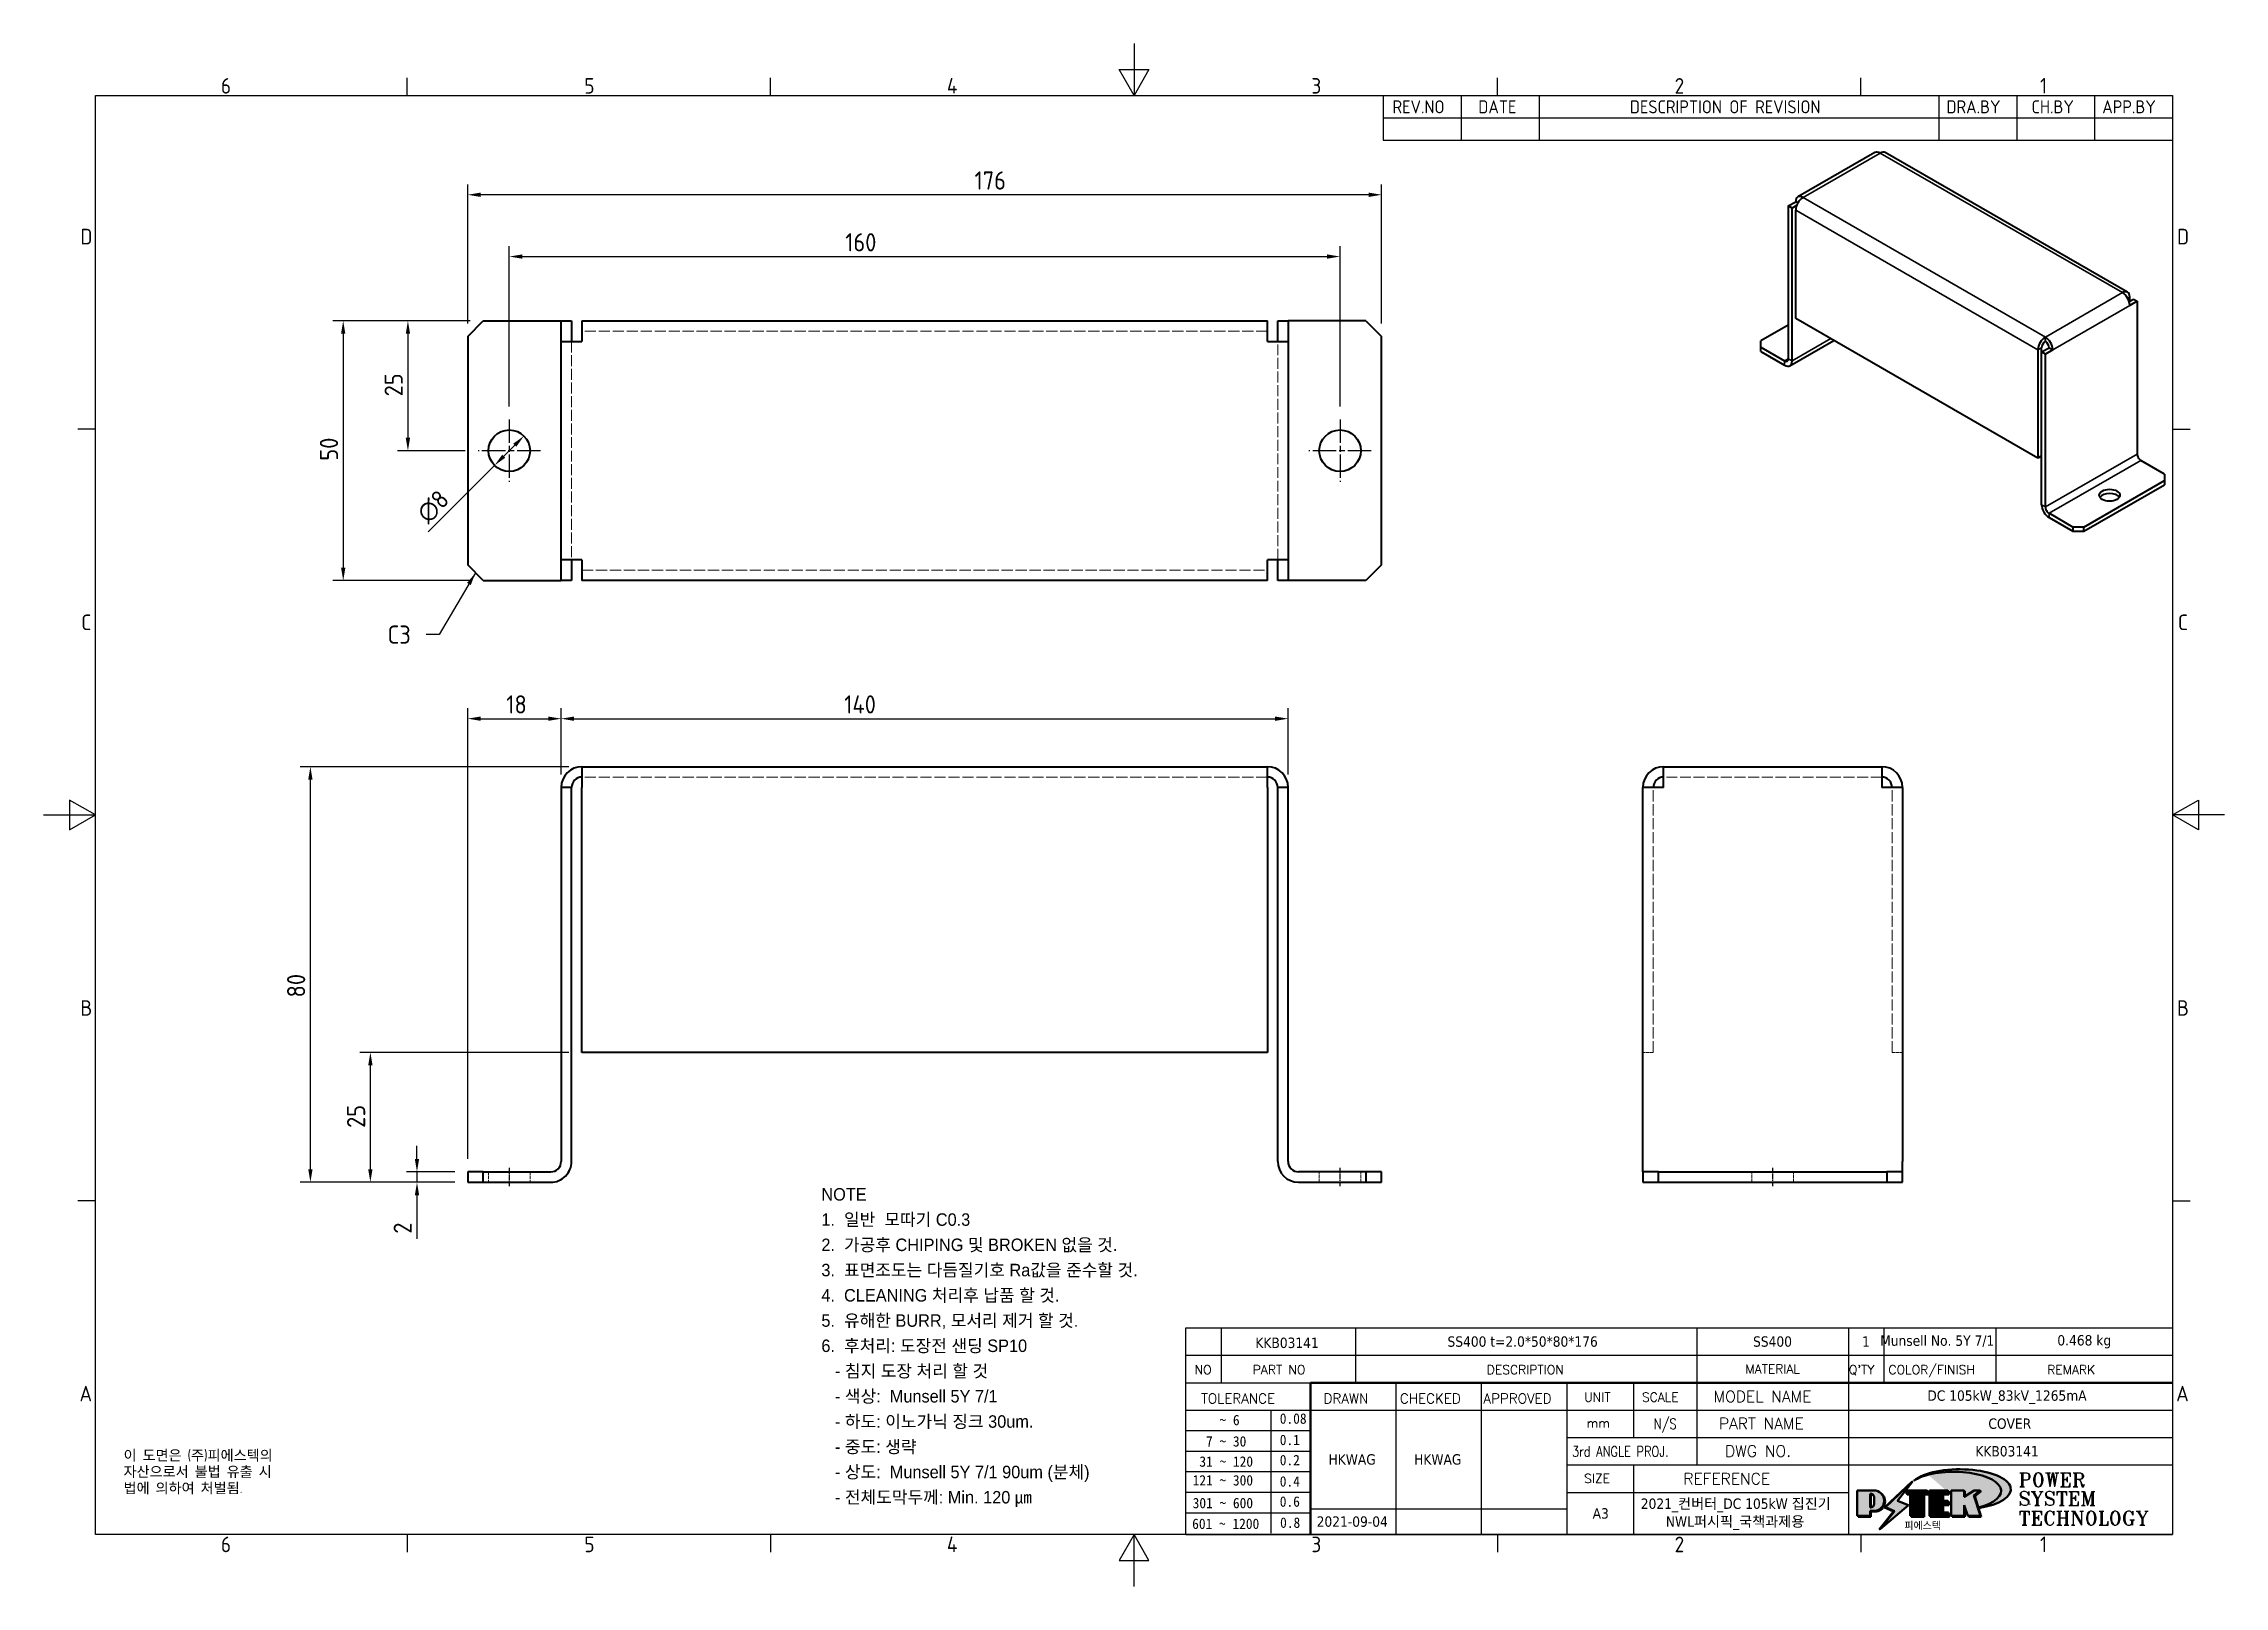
# Model space of a CAD drawing. Header units: millimetres. Extents: x 0 to 420, y 0 to 297.
import ezdxf
from ezdxf.enums import TextEntityAlignment as Align

# ---------------------------------------------------------------- set-up
doc = ezdxf.new("R2010")
doc.units = ezdxf.units.MM
doc.linetypes.add('CHAIN', pattern=[0.35429999999999995, 0.2362, -0.0295, 0.0591, -0.0295])
doc.linetypes.add('DASHED', pattern=[0.2067, 0.1654, -0.0413])
doc.layers.get('0').update_dxf_attribs({"color": 3, "lineweight": 25})
for name, color, linetype, lineweight in [('가려진 것(ISO)', 2, 'DASHED', 18), ('가시적인 것(ISO)', 3, 'Continuous', 40), ('가시적인 좁은 것(ISO)', 3, 'Continuous', 35), ('경계(ISO)', 7, 'Continuous', 25), ('기호(ISO)', 5, 'Continuous', 25), ('제목(ISO)', 5, 'Continuous', 50), ('중심 표식(ISO)', 1, 'Continuous', 25), ('중심선(ISO)', 1, 'Continuous', 25), ('치수(ISO)', 2, 'Continuous', 25), ('해치(ISO)', 7, 'Continuous', 18)]:
    doc.layers.add(name, color=color, linetype=linetype, lineweight=lineweight)
doc.styles.add('HAN_291', font='')
doc.styles.add('HAN_370', font='', dxfattribs={"width": 2})
doc.styles.add('ISO Proportiona M2B', font='isocp.shx')
doc.styles.add('ISO Proportional', font='arial.ttf')
doc.styles.add('RC_284', font='ROMANC.shx')
doc.styles.add('RC_287', font='ROMANC.shx')
doc.styles.add('RC_292', font='ROMANC.shx')
doc.styles.add('ROMANT_294', font='romant.shx')
doc.styles.add('문자 텍스트_M2B', font='isocp.shx')
doc.styles.add('문자 텍스트_PSTEK_POSCO', font='isocp.shx')
doc.styles.add('치수 텍스트_PSTEK_POSCO', font='isocp.shx')
doc.styles.add('텍스트 스타일198', font='tahoma.ttf')
doc.styles.add('텍스트 스타일333', font='ROMANC.shx', dxfattribs={"width": 0.800000011920929})
doc.styles.get('HAN_291').set_extended_font_data('GulimChe')
doc.styles.get('HAN_370').set_extended_font_data('GulimChe')
doc.dimstyles.new('치수_PSTEK_POSCO', dxfattribs={"dimtxt": 3.5, "dimasz": 2.5, "dimexe": 2, "dimexo": 2.5, "dimgap": 1, "dimtad": 1, "dimrnd": 1e-08, "dimdsep": 46, "dimtxsty": '치수 텍스트_PSTEK_POSCO', "dimcen": 0.09, "dimdle": 10, "dimclrd": 7, "dimclre": 7, "dimclrt": 2, "dimadec": 1, "dimazin": 2, "dimtfac": 1, "dimtmove": 0, "dimatfit": 3, "dimfxl": 0, "dimtolj": 1, "dimlwd": -1, "dimlwe": -1, "dimarcsym": 0})
doc.dimstyles.new('치수_PSTEK_POSCO$7', dxfattribs={"dimtxt": 3.5, "dimasz": 2.5, "dimexe": 2, "dimexo": 2.5, "dimgap": 1, "dimtad": 1, "dimrnd": 1e-08, "dimdsep": 46, "dimtxsty": '치수 텍스트_PSTEK_POSCO', "dimcen": 0.09, "dimdle": 10, "dimclrd": 7, "dimclre": 7, "dimclrt": 2, "dimadec": 1, "dimazin": 2, "dimtfac": 1, "dimtmove": 0, "dimatfit": 3, "dimfxl": 0, "dimtolj": 1, "dimlwd": -1, "dimlwe": -1, "dimarcsym": 0})

msp = doc.modelspace()

# ---------------------------------------------------------------- texts
at = {"layer": '기호(ISO)', "color": 2, "insert": (66.24399939927856, 183.2262215522277), "char_height": 3.499999940395355, "attachment_point": 4, "style": '치수 텍스트_PSTEK_POSCO'}
msp.add_mtext('{C3}', dxfattribs=at)
at = {"layer": '기호(ISO)', "color": 7, "insert": (15.39462540488438, 26.22827243992431), "char_height": 2.000000029802322, "width": 51.24013826054251, "attachment_point": 1, "line_spacing_factor": 0.9442214369773865, "style": '문자 텍스트_PSTEK_POSCO'}
msp.add_mtext('{이 도면은 (주)피에스텍의\\P자산으로서 불법 유출 시 \\P법에 의하여 처벌됨.}', dxfattribs=at)

# ---------------------------------------------------------------- blocks, each defined once
blk = doc.blocks.new('경계 Default Border')
at = {"layer": '경계(ISO)'}
for p, q in [((70, 287.0000076293945), (70, 290.4000091552734)), ((140, 287.0000076293945), (140, 290.4000091552734)), ((280, 287.0000076293945), (280, 290.4000091552734)), ((350, 287.0000076293945), (350, 290.4000091552734)), ((10, 222.7499961853027), (6.599999666213989, 222.7499961853027)), ((410, 222.7499961853027), (413.4000015258789, 222.7499961853027)), ((10, 74.25000190734863), (6.599999666213989, 74.25000190734863)), ((410, 74.25000190734863), (413.4000015258789, 74.25000190734863)), ((70, 10), (70, 6.599999666213989)), ((140, 10), (140, 6.599999666213989)), ((280, 10), (280, 6.599999666213989)), ((350, 10), (350, 6.599999666213989))]:
    blk.add_line(p, q, dxfattribs=at)
at = {"layer": '경계(ISO)', "flags": 128}
for points in [[(210, 297.0000076293945), (210, 287.0000076293945), (207.1132469177246, 292.0000076293945), (212.8867530822754, 292.0000076293945), (210, 287.0000076293945)], [(10, 10), (10, 287.0000076293945), (410, 287.0000076293945), (410, 10), (10, 10)], [(0, 148.5000038146973), (10, 148.5000038146973), (5, 151.3867473602295), (5, 145.6132507324219), (10, 148.5000038146973)], [(420, 148.5000038146973), (410, 148.5000038146973), (415, 151.3867473602295), (415, 145.6132507324219), (410, 148.5000038146973)], [(210, 0), (210, 10), (207.1132469177246, 5), (212.8867530822754, 5), (210, 10)]]:
    blk.add_lwpolyline(points, dxfattribs=at)
at = {"layer": '경계(ISO)', "color": 2, "char_height": 3.00000011920929, "attachment_point": 7, "style": '문자 텍스트_M2B'}
for s, insert in [('6', (34.14453946055966, 287.3713945155963)), ('5', (104.1445394605597, 287.3713945155963)), ('4', (173.9734701308116, 287.4)), ('3', (244.1685395229535, 287.3713945155963)), ('2', (314.127739416884, 287.3713945155963)), ('1', (384.4860661041481, 287.4)), ('D', (7.078270083685684, 258.3463944559917)), ('D', (410.878270202895, 258.3463944559917)), ('C', (7.244539400955009, 184.0963944559917)), ('C', (411.0445395201643, 184.0963944559917)), ('B', (7.078270083685684, 109.8463944559917)), ('B', (410.878270202895, 109.8463944559917)), ('A', (6.914400698149937, 35.61784856929444)), ('A', (410.7144008173592, 35.61784856929444)), ('6', (34.14453946055966, 6.57139439638704)), ('5', (104.1445394605597, 6.57139439638704)), ('4', (173.9734701308116, 6.59999988079071)), ('3', (244.1685395229535, 6.57139439638704)), ('2', (314.127739416884, 6.57139439638704)), ('1', (384.4860661041481, 6.59999988079071))]:
    blk.add_mtext(s, dxfattribs=dict(at, insert=insert))
blk = doc.blocks.new('제목 블록 PSTEK')
for color, points in [(252, [(317.2195697678507, 17.0593801673321), (322.0326348870767, 21.62682475217465), (322.2781991042243, 21.94392121864296), (317.0471853425802, 16.97985676345368), (318.7512090904202, 16.1899260703855), (316.0018030350395, 12.71868385740789), (316.3356552234328, 13.00206718743325), (318.9235935156908, 16.2694494742633)]), (5, [(321.6183518841322, 17.4193704504104), (319.5281351041078, 18.24969419629727), (322.4505835294948, 22.02344462252142), (317.2195697678507, 17.0593801673321), (318.9235935156908, 16.2694494742633), (316.1741874603099, 12.79820726128571)]), (1, [(324.4839107253602, 19.60711530335299), (325.2419748254881, 19.60711530335299), (325.2419748254881, 20.25857663940324), (321.2266040451076, 20.25857663940324), (321.2266040451076, 19.60711530335299), (321.9846681452406, 19.60711530335299), (321.9846681452406, 15.3430047401139), (324.4839107253602, 15.3430047401139)]), (252, [(321.9846681452406, 19.60711530335299), (321.4042753185749, 19.60711530335299), (321.4042753185749, 19.45905590879572), (321.9846681452406, 19.45905590879572)]), (252, [(324.6615819988275, 19.45905590879572), (325.4196460989604, 19.45905590879572), (325.4196460989604, 20.11051724484596), (325.2419748254881, 20.11051724484596), (325.2419748254881, 19.60711530335299), (324.4839107253602, 19.60711530335299), (324.4839107253602, 15.3430047401139), (322.1623394187076, 15.3430047401139), (322.1623394187076, 15.19494534555726), (324.6615819988275, 15.19494534555726)]), (1, [(329.2277337269622, 20.25857663940324), (325.65654113025, 20.25857663940324), (325.65654113025, 15.3430047401139), (329.3580259941756, 15.3430047401139), (329.3580259941756, 15.9944660761648), (328.1137701654877, 15.9944660761648), (328.1137701654877, 17.56360607323003), (329.2277337269622, 17.56360607323003), (329.2277337269622, 18.25543873810179), (328.1137701654877, 18.25543873810179), (328.1137701654877, 19.60711530335299), (329.2277337269622, 19.60711530335299)]), (252, [(328.2914414389548, 19.45905590879572), (329.4054050004294, 19.45905590879572), (329.4054050004294, 20.11051724484596), (329.2277337269622, 20.11051724484596), (329.2277337269622, 19.60711530335299), (328.1137701654877, 19.60711530335299), (328.1137701654877, 18.25543873810179), (328.2914414389548, 18.25543873810179)]), (252, [(328.2914414389548, 17.41554667867274), (329.4054050004294, 17.41554667867274), (329.4054050004294, 18.10737934354514), (329.2277337269622, 18.10737934354514), (329.2277337269622, 17.56360607323003), (328.1137701654877, 17.56360607323003), (328.1137701654877, 15.9944660761648), (328.2914414389548, 15.9944660761648)]), (1, [(332.3312149849806, 20.25857663940324), (329.8592894925411, 20.25857663940324), (329.8592894925411, 15.3430047401139), (332.3312149849806, 15.3430047401139), (332.3312149849806, 17.4318630164523), (333.0701931098801, 15.3430047401139), (335.4855464857051, 15.3430047401139), (334.2514536401189, 19.30614745124769), (335.4379594596742, 20.25857663940324), (334.3071782107978, 20.25857663940324), (332.3312149849806, 18.99741471888304)]), (252, [(332.5088862584528, 16.92964231796647), (332.3312149849806, 17.43186301645164), (332.3312149849806, 15.3430047401139), (330.0369607660135, 15.3430047401139), (330.0369607660135, 15.19494534555726), (332.5088862584528, 15.19494534555726)]), (252, [(332.5088862584528, 20.1105172448466), (332.3312149849806, 20.1105172448466), (332.3312149849806, 18.99741471888368), (332.5088862584528, 19.11081371413894)]), (252, [(335.6156307331414, 20.11051724484596), (335.2535118015555, 20.11051724484596), (334.2514536401189, 19.30614745124769), (335.4855464857051, 15.3430047401139), (333.1954852176545, 15.3430047401139), (333.2478643833523, 15.19494534555726), (335.6632177591723, 15.19494534555726), (334.4291249135862, 19.15808805669106)]), (252, [(329.5356972676428, 15.8464066816075), (329.3580259941756, 15.8464066816075), (329.3580259941756, 15.3430047401139), (325.8342124037171, 15.3430047401139), (325.8342124037171, 15.19494534555726), (329.5356972676428, 15.19494534555726)])]:
    blk.add_hatch(color=color).paths.add_polyline_path(points)
h = blk.add_hatch(color=1)
edge = h.paths.add_edge_path(flags=0)
edge.add_line((314.2242174273352, 19.60711530335299), (314.2242174273352, 17.00126995915134))
edge.add_line((314.2242174273352, 17.00126995915134), (314.3485873187598, 17.00126995915134))
edge.add_arc((314.3485873187598, 17.6527312952023), 0.6514613360509371, 270, 360)
edge.add_line((315.0000486548106, 17.6527312952023), (315.0000486548106, 18.95565396730211))
edge.add_arc((314.3485873187598, 18.95565396730212), 0.6514613360508712, 0, 90)
edge.add_line((314.3485873187598, 19.60711530335299), (314.2242174273352, 19.60711530335299))
edge = h.paths.add_edge_path()
edge.add_arc((314.9847713324306, 18.28938669179658), 1.969189947606664, 269.9999999999959, 450)
edge.add_line((314.9847713324306, 20.25857663940318), (311.7664314776902, 20.25857663940324))
edge.add_line((311.7664314776902, 20.25857663940324), (311.7664314776902, 15.3430047401139))
edge.add_line((311.7664314776902, 15.3430047401139), (314.2242174273352, 15.3430047401139))
edge.add_line((314.2242174273352, 15.3430047401139), (314.2242174273352, 16.32019674418991))
edge.add_line((314.2242174273352, 16.32019674418991), (314.9847713324307, 16.32019674418991))
h = blk.add_hatch(color=252)
edge = h.paths.add_edge_path()
edge.add_arc((314.9847713324309, 18.28938669179657), 1.969189947606666, 270, 406.8278729790604)
edge.add_arc((315.1624426058984, 18.1413272972396), 1.969189947606962, -90, 53.560984836317004, ccw=False)
edge.add_line((315.1624426058984, 16.17213734963263), (314.4018887008024, 16.17213734963263))
edge.add_line((314.4018887008024, 16.17213734963263), (314.4018887008024, 15.19494534555726))
edge.add_line((314.4018887008024, 15.19494534555726), (311.9441027511573, 15.19494534555726))
edge.add_line((311.9441027511573, 15.19494534555726), (311.9441027511573, 15.3430047401139))
edge.add_line((311.9441027511573, 15.3430047401139), (314.2242174273352, 15.3430047401139))
edge.add_line((314.2242174273352, 15.3430047401139), (314.2242174273352, 16.32019674418991))
edge.add_line((314.2242174273352, 16.32019674418991), (314.9847713324309, 16.32019674418991))
h = blk.add_hatch(color=252)
edge = h.paths.add_edge_path()
edge.add_line((314.4018887008024, 19.45905590879572), (314.5262585922315, 19.45905590879572))
edge.add_arc((314.5262585922314, 18.80759457274939), 0.6514613360463194, 60.4189348879147, 90.00000000000318, ccw=False)
edge.add_arc((314.3485873187602, 18.95565396730057), 0.6514613360524251, 39.96992292766206, 90.00000000009999)
edge.add_line((314.3485873187591, 19.60711530335307), (314.2242174273352, 19.60711530335298))
edge.add_line((314.2242174273352, 19.60711530335299), (314.2242174273352, 17.00126995915134))
edge.add_line((314.2242174273352, 17.00126995915134), (314.3485873187591, 17.00126995915134))
edge.add_arc((314.3485873187568, 17.652731295233), 0.6514613360816299, 270.0000000002, 274.6930825552478)
edge.add_line((314.4018887008024, 17.0034541317032), (314.4018887008024, 19.45905590879572))
at = {"layer": '해치(ISO)', "true_color": 0x27d1fc}
h = blk.add_hatch(color=140, dxfattribs=at)
edge = h.paths.add_edge_path()
edge.add_ellipse((330.3660919371412, 20.15576403068321), major_axis=(9.100907360794343, 0), ratio=0.4069904968023172, start_angle=301.3098473703837, end_angle=507.7436900681698)
edge.add_ellipse((331.5340919371412, 20.4634168429492), major_axis=(-9.82350664112931, 0), ratio=0.3942600559756514, start_angle=111.51207141178469, end_angle=334.47025347086895, ccw=False)
edge.add_line((335.1363447531188, 16.8601935978785), (335.0955236905705, 16.99119398620872))
at = {"color": 180}
for p, q in [((182.475792979055, 11.79100474011392), (182.4757929790549, 51.56524660363496)), ((182.4757929790549, 51.56524660363496), (372.4757929537551, 51.56524660363496)), ((189.2651435055721, 51.56524660363496), (189.2651435055722, 41.00524660363494)), ((215.2152739891528, 41.00524660363494), (215.2152739891528, 51.56524660363496)), ((280.8758854511282, 51.56524660363496), (280.8758854511282, 41.00524660363494)), ((310.0881549537552, 51.56524660363496), (310.0881549537553, 41.00524660363494)), ((316.9044520275131, 51.56524660363496), (316.9044520275127, 41.00524660363494)), ((338.4566026226726, 51.56524660363496), (338.4566026226727, 41.00524660363494)), ((372.4757929537551, 51.56524660363496), (372.4757929537551, 11.79100474011389)), ((182.475792979055, 46.2852466036349), (372.4757929537551, 46.28524660363492)), ((182.475792979055, 41.00524660363493), (206.451475290024, 41.00524660363493)), ((222.9401812389276, 11.79100474011392), (222.9401812389276, 41.00524660363494)), ((239.4288871878316, 11.79100474011392), (239.4288871878316, 41.00524660363494)), ((255.9175931367356, 11.79100474011392), (255.9175931367356, 41.00524660363494)), ((268.6918866058747, 41.00524660363494), (268.6918866058747, 30.44524660363498)), ((280.8758854511282, 41.00524660363494), (280.8758854511282, 25.16524660363502)), ((310.088154953755, 41.00524660363494), (310.088154953755, 11.79100474011392)), ((182.475792979055, 35.72524660363497), (206.451475290024, 35.72524660363497)), ((198.8621818849491, 12.02524660363491), (198.8621818849491, 35.72524660363497)), ((206.451475290024, 35.72524660363497), (372.4757929537551, 35.72524660363497)), ((182.475792979055, 31.77524660363492), (206.451475290024, 31.77524660363492)), ((255.917593136736, 30.44524660363498), (372.4757929537552, 30.44524660363501)), ((182.475792979055, 27.82524660363487), (206.451475290024, 27.82524660363487)), ((182.475792979055, 23.87524660363505), (206.451475290024, 23.87524660363505)), ((255.9175931367359, 25.16524660363502), (372.4757929537552, 25.165246603635)), ((268.6918866058744, 25.16524660363502), (268.6918866058744, 11.79100474011392)), ((182.475792979055, 19.92524660363478), (206.451475290024, 19.92524660363478)), ((255.9175931367359, 19.88524660363481), (310.0881549537553, 19.88524660363481)), ((182.475792979055, 15.97524660363496), (206.451475290024, 15.97524660363496)), ((206.451475290024, 16.74100474011396), (255.9175931367359, 16.74100474011396)), ((182.475792979055, 11.79100474011392), (372.4757929537551, 11.79100474011389))]:
    blk.add_line(p, q, dxfattribs=at)
at = {"color": 7, "lineweight": 50}
for p, q in [((206.4514752900237, 11.79100474011392), (206.4514752900237, 41.00524660363494)), ((206.451475290024, 41.00524660363494), (372.4757929537551, 41.00524660363496))]:
    blk.add_line(p, q, dxfattribs=at)
at = {"color": 7}
for p, q in [((322.2781991042243, 21.94392121864296), (317.0471853425802, 16.97985676345368)), ((322.4505835294948, 22.02344462252142), (317.2195697678507, 17.0593801673321)), ((317.2195697678507, 17.0593801673321), (322.0326348870767, 21.62682475217465)), ((319.5281351041078, 18.24969419629727), (322.4505835294948, 22.02344462252142)), ((322.0326348870767, 21.62682475217465), (322.2781991042243, 21.94392121864296)), ((311.7664314776902, 20.25900474011391), (311.7664314776902, 15.34300474011391)), ((314.9847713324309, 20.25857663940324), (311.7664314776902, 20.25857663940324)), ((314.9847713324309, 20.25857663940324), (311.7664314776902, 20.25857663940324)), ((311.7664314776902, 20.25857663940324), (311.7664314776902, 15.3430047401139)), ((314.2242174273352, 17.00126995915134), (314.2242174273352, 19.60711530335299)), ((314.2242174273352, 19.60711530335299), (314.3485873187591, 19.60711530335299)), ((314.3485873187591, 19.60711530335299), (314.2242174273352, 19.60711530335299)), ((314.2242174273352, 19.60711530335299), (314.2242174273352, 17.00126995915134)), ((314.2242174273352, 17.00126995915134), (314.2242174273352, 19.60711530335299)), ((314.2242174273352, 19.60711530335299), (314.3485873187591, 19.60711530335299)), ((314.3485873187591, 17.00126995915134), (314.2242174273352, 17.00126995915134)), ((314.2242174273352, 17.00126995915134), (314.3485873187591, 17.00126995915134)), ((314.3485873187591, 17.00126995915134), (314.2242174273352, 17.00126995915134)), ((314.4018887008024, 19.45905590879572), (314.5262585922314, 19.45905590879572)), ((314.4018887008024, 17.0034541317032), (314.4018887008024, 19.45905590879572)), ((315.0000486548106, 18.95565396730275), (315.0000486548106, 17.65273129520161)), ((315.0000486548106, 18.95565396730275), (315.0000486548106, 17.65273129520161)), ((316.1741874603099, 12.79820726128571), (321.6183518841322, 17.4193704504104)), ((317.0471853425802, 16.97985676345368), (318.7512090904202, 16.1899260703855)), ((318.9235935156908, 16.2694494742633), (317.2195697678507, 17.0593801673321)), ((317.2195697678507, 17.0593801673321), (318.9235935156908, 16.2694494742633)), ((321.6183518841322, 17.4193704504104), (319.5281351041078, 18.24969419629727)), ((325.2419748254881, 20.25857663940324), (321.2266040451076, 20.25857663940324)), ((321.2266040451076, 20.25857663940324), (321.2266040451076, 19.60711530335299)), ((325.2419748254881, 20.25857663940324), (321.2266040451076, 20.25857663940324)), ((321.2266040451076, 20.25857663940324), (321.2266040451076, 19.60711530335299)), ((321.2266040451076, 19.60711530335299), (321.9846681452406, 19.60711530335299)), ((321.2266040451076, 19.60711530335299), (321.9846681452406, 19.60711530335299)), ((321.4042753185749, 19.60711530335299), (321.4042753185749, 19.45905590879572)), ((321.9846681452406, 19.60711530335299), (321.4042753185749, 19.60711530335299)), ((321.4042753185749, 19.45905590879572), (321.9846681452406, 19.45905590879572)), ((321.9846681452406, 19.60711530335299), (321.9846681452406, 15.3430047401139)), ((321.9846681452406, 19.45905590879572), (321.9846681452406, 19.60711530335299)), ((321.9846681452406, 19.60711530335299), (321.9846681452406, 15.3430047401139)), ((324.4839107253602, 19.60711530335299), (325.2419748254881, 19.60711530335299)), ((324.4839107253602, 15.3430047401139), (324.4839107253602, 19.60711530335299)), ((325.2419748254881, 19.60711530335299), (324.4839107253602, 19.60711530335299)), ((324.4839107253602, 19.60711530335299), (324.4839107253602, 15.3430047401139)), ((324.4839107253602, 19.60711530335299), (325.2419748254881, 19.60711530335299)), ((324.4839107253602, 15.3430047401139), (324.4839107253602, 19.60711530335299)), ((324.6615819988275, 19.45905590879572), (325.4196460989604, 19.45905590879572)), ((324.6615819988275, 15.19494534555726), (324.6615819988275, 19.45905590879572)), ((325.2419748254881, 19.60711530335299), (325.2419748254881, 20.25857663940324)), ((325.2419748254881, 19.60711530335299), (325.2419748254881, 20.25857663940324)), ((325.4196460989604, 20.11051724484596), (325.2419748254881, 20.11051724484596)), ((325.2419748254881, 20.11051724484596), (325.2419748254881, 19.60711530335299)), ((325.4196460989604, 19.45905590879572), (325.4196460989604, 20.11051724484596)), ((329.2277337269622, 20.25857663940324), (325.65654113025, 20.25857663940324)), ((325.65654113025, 20.25857663940324), (325.65654113025, 15.3430047401139)), ((325.65654113025, 20.25857663940324), (325.65654113025, 15.3430047401139)), ((329.2277337269622, 20.25857663940324), (325.65654113025, 20.25857663940324)), ((328.1137701654877, 18.25543873810179), (328.1137701654877, 19.60711530335299)), ((328.1137701654877, 19.60711530335299), (329.2277337269622, 19.60711530335299)), ((329.2277337269622, 19.60711530335299), (328.1137701654877, 19.60711530335299)), ((328.1137701654877, 19.60711530335299), (328.1137701654877, 18.25543873810179)), ((328.1137701654877, 18.25543873810179), (328.1137701654877, 19.60711530335299)), ((328.1137701654877, 19.60711530335299), (329.2277337269622, 19.60711530335299)), ((329.2277337269622, 18.25543873810179), (328.1137701654877, 18.25543873810179)), ((328.1137701654877, 18.25543873810179), (328.2914414389548, 18.25543873810179)), ((329.2277337269622, 18.25543873810179), (328.1137701654877, 18.25543873810179)), ((328.1137701654877, 17.56360607323003), (329.2277337269622, 17.56360607323003)), ((328.1137701654877, 15.9944660761648), (328.1137701654877, 17.56360607323003)), ((329.2277337269622, 17.56360607323003), (328.1137701654877, 17.56360607323003)), ((328.1137701654877, 17.56360607323003), (328.1137701654877, 15.9944660761648)), ((328.1137701654877, 17.56360607323003), (329.2277337269622, 17.56360607323003)), ((328.1137701654877, 15.9944660761648), (328.1137701654877, 17.56360607323003)), ((328.2914414389548, 18.25543873810179), (328.2914414389548, 19.45905590879572)), ((328.2914414389548, 19.45905590879572), (329.4054050004294, 19.45905590879572)), ((328.2914414389548, 15.9944660761648), (328.2914414389548, 17.41554667867274)), ((328.2914414389548, 17.41554667867274), (329.4054050004294, 17.41554667867274)), ((329.2277337269622, 19.60711530335299), (329.2277337269622, 20.25857663940324)), ((329.2277337269622, 19.60711530335299), (329.2277337269622, 20.25857663940324)), ((329.4054050004294, 20.11051724484596), (329.2277337269622, 20.11051724484596)), ((329.2277337269622, 20.11051724484596), (329.2277337269622, 19.60711530335299)), ((329.2277337269622, 17.56360607323003), (329.2277337269622, 18.25543873810179)), ((329.2277337269622, 17.56360607323003), (329.2277337269622, 18.25543873810179)), ((329.4054050004294, 18.10737934354514), (329.2277337269622, 18.10737934354514)), ((329.2277337269622, 18.10737934354514), (329.2277337269622, 17.56360607323003)), ((329.4054050004294, 19.45905590879572), (329.4054050004294, 20.11051724484596)), ((329.4054050004294, 17.41554667867274), (329.4054050004294, 18.10737934354514)), ((332.3312149849806, 20.25857663940324), (329.8592894925411, 20.25857663940324)), ((329.8592894925411, 20.25857663940324), (329.8592894925411, 15.3430047401139)), ((329.8592894925411, 20.25857663940324), (329.8592894925411, 15.3430047401139)), ((332.3312149849806, 20.25857663940324), (329.8592894925411, 20.25857663940324)), ((334.3071782107978, 20.25857663940324), (332.3312149849806, 18.99741471888304)), ((332.3312149849806, 18.99741471888304), (332.3312149849806, 20.25857663940324)), ((334.3071782107978, 20.25857663940324), (332.3312149849806, 18.99741471888304)), ((332.3312149849806, 18.99741471888304), (332.3312149849806, 20.25857663940324)), ((332.5088862584528, 20.1105172448466), (332.3312149849806, 20.1105172448466)), ((332.3312149849806, 20.1105172448466), (332.3312149849806, 18.99741471888368)), ((332.3312149849806, 18.99741471888368), (332.5088862584528, 19.11081371413894)), ((332.3312149849806, 17.4318630164523), (333.0701931098801, 15.3430047401139)), ((332.3312149849806, 15.3430047401139), (332.3312149849806, 17.4318630164523)), ((332.5088862584528, 16.92964231796647), (332.3312149849806, 17.43186301645164)), ((332.3312149849806, 17.43186301645164), (332.3312149849806, 15.3430047401139)), ((332.3312149849806, 17.4318630164523), (333.0701931098801, 15.3430047401139)), ((332.3312149849806, 15.3430047401139), (332.3312149849806, 17.4318630164523)), ((332.5088862584528, 19.11081371413894), (332.5088862584528, 20.1105172448466)), ((332.5088862584528, 15.19494534555726), (332.5088862584528, 16.92964231796647)), ((334.2514536401189, 19.30614745124769), (335.4379594596742, 20.25857663940324)), ((334.2514536401189, 19.30614745124769), (335.4379594596742, 20.25857663940324)), ((335.2535118015555, 20.11051724484596), (334.2514536401189, 19.30614745124769)), ((335.4855464857051, 15.3430047401139), (334.2514536401189, 19.30614745124769)), ((334.2514536401189, 19.30614745124769), (335.4855464857051, 15.3430047401139)), ((335.4855464857051, 15.3430047401139), (334.2514536401189, 19.30614745124769)), ((335.4379594596742, 20.25857663940324), (334.3071782107978, 20.25857663940324)), ((335.4379594596742, 20.25857663940324), (334.3071782107978, 20.25857663940324)), ((334.4291249135862, 19.15808805669104), (335.6156307331414, 20.11051724484596)), ((335.6632177591723, 15.19494534555726), (334.4291249135862, 19.15808805669104)), ((335.6156307331414, 20.11051724484596), (335.2535118015555, 20.11051724484596)), ((345.0447381189468, 17.50375595811051), (344.9867755289346, 17.689895936919)), ((311.7664314776902, 15.3430047401139), (314.2242174273352, 15.3430047401139)), ((311.7664314776902, 15.3430047401139), (314.2242174273352, 15.3430047401139)), ((314.2242174273352, 15.3430047401139), (311.9441027511573, 15.3430047401139)), ((311.9441027511573, 15.3430047401139), (311.9441027511573, 15.19494534555726)), ((311.9441027511573, 15.19494534555726), (314.4018887008024, 15.19494534555726)), ((314.2242174273352, 16.32019674418991), (314.9847713324309, 16.32019674418991)), ((314.2242174273352, 15.3430047401139), (314.2242174273352, 16.32019674418991)), ((314.9847713324309, 16.32019674418991), (314.2242174273352, 16.32019674418991)), ((314.2242174273352, 16.32019674418991), (314.2242174273352, 15.3430047401139)), ((314.2242174273352, 16.32019674418991), (314.9847713324309, 16.32019674418991)), ((314.2242174273352, 15.3430047401139), (314.2242174273352, 16.32019674418991)), ((314.4018887008024, 16.17213734963263), (315.162442605898, 16.17213734963263)), ((314.4018887008024, 15.19494534555726), (314.4018887008024, 16.17213734963263)), ((318.7512090904202, 16.1899260703855), (316.0018030350395, 12.71868385740789)), ((316.0018030350395, 12.71868385740789), (316.3356552234328, 13.00206718743325)), ((318.9235935156908, 16.2694494742633), (316.1741874603099, 12.79820726128571)), ((316.3356552234328, 13.00206718743325), (318.9235935156908, 16.2694494742633)), ((321.9846681452406, 15.3430047401139), (324.4839107253602, 15.3430047401139)), ((321.9846681452406, 15.3430047401139), (324.4839107253602, 15.3430047401139)), ((324.4839107253602, 15.3430047401139), (322.1623394187076, 15.3430047401139)), ((322.1623394187076, 15.3430047401139), (322.1623394187076, 15.19494534555726)), ((322.1623394187076, 15.19494534555726), (324.6615819988275, 15.19494534555726)), ((325.65654113025, 15.3430047401139), (329.3580259941756, 15.3430047401139)), ((325.65654113025, 15.3430047401139), (329.3580259941756, 15.3430047401139)), ((329.3580259941756, 15.3430047401139), (325.8342124037171, 15.3430047401139)), ((325.8342124037171, 15.3430047401139), (325.8342124037171, 15.19494534555726)), ((325.8342124037171, 15.19494534555726), (329.5356972676428, 15.19494534555726)), ((329.3580259941756, 15.9944660761648), (328.1137701654877, 15.9944660761648)), ((328.1137701654877, 15.9944660761648), (328.2914414389548, 15.9944660761648)), ((329.3580259941756, 15.9944660761648), (328.1137701654877, 15.9944660761648)), ((329.3580259941756, 15.3430047401139), (329.3580259941756, 15.9944660761648)), ((329.3580259941756, 15.3430047401139), (329.3580259941756, 15.9944660761648)), ((329.5356972676428, 15.8464066816075), (329.3580259941756, 15.8464066816075)), ((329.3580259941756, 15.8464066816075), (329.3580259941756, 15.3430047401139)), ((329.5356972676428, 15.19494534555726), (329.5356972676428, 15.8464066816075)), ((329.8592894925411, 15.3430047401139), (332.3312149849806, 15.3430047401139)), ((329.8592894925411, 15.3430047401139), (332.3312149849806, 15.3430047401139)), ((332.3312149849806, 15.3430047401139), (330.0369607660135, 15.3430047401139)), ((330.0369607660135, 15.3430047401139), (330.0369607660135, 15.19494534555726)), ((330.0369607660135, 15.19494534555726), (332.5088862584528, 15.19494534555726)), ((333.0701931098801, 15.3430047401139), (335.4855464857051, 15.3430047401139)), ((333.0701931098801, 15.3430047401139), (335.4855464857051, 15.3430047401139)), ((335.4855464857051, 15.3430047401139), (333.1954852176545, 15.3430047401139)), ((333.1954852176545, 15.3430047401139), (333.2478643833523, 15.19494534555726)), ((333.2478643833523, 15.19494534555726), (335.6632177591723, 15.19494534555726))]:
    blk.add_line(p, q, dxfattribs=at)
at = {"color": 5}
for p, q in [((322.4505835294948, 22.02344462252142), (317.2195697678507, 17.0593801673321)), ((319.5281351041078, 18.24969419629727), (322.4505835294948, 22.02344462252142)), ((316.1741874603099, 12.79820726128571), (321.6183518841322, 17.4193704504104)), ((317.2195697678507, 17.0593801673321), (318.9235935156908, 16.2694494742633)), ((321.6183518841322, 17.4193704504104), (319.5281351041078, 18.24969419629727)), ((318.9235935156908, 16.2694494742633), (316.1741874603099, 12.79820726128571))]:
    blk.add_line(p, q, dxfattribs=at)
at = {"color": 1}
for p, q in [((314.9847713324309, 20.25857663940324), (311.7664314776902, 20.25857663940324)), ((311.7664314776902, 20.25857663940324), (311.7664314776902, 15.3430047401139)), ((314.2242174273352, 17.00126995915134), (314.2242174273352, 19.60711530335299)), ((314.2242174273352, 19.60711530335299), (314.3485873187591, 19.60711530335299)), ((314.3485873187591, 17.00126995915134), (314.2242174273352, 17.00126995915134)), ((315.0000486548106, 18.95565396730275), (315.0000486548106, 17.65273129520161)), ((325.2419748254881, 20.25857663940324), (321.2266040451076, 20.25857663940324)), ((321.2266040451076, 20.25857663940324), (321.2266040451076, 19.60711530335299)), ((321.2266040451076, 19.60711530335299), (321.9846681452406, 19.60711530335299)), ((321.9846681452406, 19.60711530335299), (321.9846681452406, 15.3430047401139)), ((324.4839107253602, 19.60711530335299), (325.2419748254881, 19.60711530335299)), ((324.4839107253602, 15.3430047401139), (324.4839107253602, 19.60711530335299)), ((325.2419748254881, 19.60711530335299), (325.2419748254881, 20.25857663940324)), ((329.2277337269622, 20.25857663940324), (325.65654113025, 20.25857663940324)), ((325.65654113025, 20.25857663940324), (325.65654113025, 15.3430047401139)), ((328.1137701654877, 18.25543873810179), (328.1137701654877, 19.60711530335299)), ((328.1137701654877, 19.60711530335299), (329.2277337269622, 19.60711530335299)), ((329.2277337269622, 18.25543873810179), (328.1137701654877, 18.25543873810179)), ((328.1137701654877, 17.56360607323003), (329.2277337269622, 17.56360607323003)), ((328.1137701654877, 15.9944660761648), (328.1137701654877, 17.56360607323003)), ((329.2277337269622, 19.60711530335299), (329.2277337269622, 20.25857663940324)), ((329.2277337269622, 17.56360607323003), (329.2277337269622, 18.25543873810179)), ((332.3312149849806, 20.25857663940324), (329.8592894925411, 20.25857663940324)), ((329.8592894925411, 20.25857663940324), (329.8592894925411, 15.3430047401139)), ((334.3071782107978, 20.25857663940324), (332.3312149849806, 18.99741471888304)), ((332.3312149849806, 18.99741471888304), (332.3312149849806, 20.25857663940324)), ((332.3312149849806, 17.4318630164523), (333.0701931098801, 15.3430047401139)), ((332.3312149849806, 15.3430047401139), (332.3312149849806, 17.4318630164523)), ((334.2514536401189, 19.30614745124769), (335.4379594596742, 20.25857663940324)), ((335.4855464857051, 15.3430047401139), (334.2514536401189, 19.30614745124769)), ((335.4379594596742, 20.25857663940324), (334.3071782107978, 20.25857663940324)), ((311.7664314776902, 15.3430047401139), (314.2242174273352, 15.3430047401139)), ((314.2242174273352, 16.32019674418991), (314.9847713324309, 16.32019674418991)), ((314.2242174273352, 15.3430047401139), (314.2242174273352, 16.32019674418991)), ((321.9846681452406, 15.3430047401139), (324.4839107253602, 15.3430047401139)), ((325.65654113025, 15.3430047401139), (329.3580259941756, 15.3430047401139)), ((329.3580259941756, 15.9944660761648), (328.1137701654877, 15.9944660761648)), ((329.3580259941756, 15.3430047401139), (329.3580259941756, 15.9944660761648)), ((329.8592894925411, 15.3430047401139), (332.3312149849806, 15.3430047401139)), ((333.0701931098801, 15.3430047401139), (335.4855464857051, 15.3430047401139))]:
    blk.add_line(p, q, dxfattribs=at)
at = {"color": 7}
for centre, radius, start, end in [((314.3485873187598, 18.95565396730211), 0.6514613360508712, 0, 90), ((314.3485873187602, 18.95565396730057), 0.6514613360524251, 39.96992292766117, 90), ((314.3485873187598, 18.95565396730212), 0.6514613360508712, 0, 90), ((314.3485873187597, 17.65273129520228), 0.6514613360509381, 270, 0), ((314.3485873187598, 17.6527312952023), 0.6514613360509381, 270, 0), ((314.3485873187568, 17.652731295233), 0.6514613360816299, 270, 274.6930825552478), ((314.5262585922314, 18.80759457274939), 0.6514613360463193, 60.41893488791137, 90), ((314.9847713324309, 18.28938669179658), 1.969189947606665, 270, 90), ((314.9847713324309, 18.28938669179658), 1.969189947606665, 270, 90), ((314.9847713324307, 18.2893866917965), 1.969189947606594, 270, 46.82787297909833), ((315.1624426058984, 18.1413272972396), 1.969189947606961, 270, 53.56098483636067)]:
    blk.add_arc(centre, radius, start, end, dxfattribs=at)
at = {"color": 1}
for centre, radius, start, end in [((314.3485873187598, 18.95565396730211), 0.6514613360508712, 0, 90), ((314.3485873187598, 17.6527312952023), 0.6514613360509381, 270, 0), ((314.9847713324309, 18.28938669179657), 1.969189947606665, 270, 90)]:
    blk.add_arc(centre, radius, start, end, dxfattribs=at)
at = {"layer": '제목(ISO)', "lineweight": 18}
blk.add_line((182.475792979055, 35.72500474011393), (182.475792979055, 11.79100474011392), dxfattribs=at)
at = {"layer": '제목(ISO)'}
for p, q in [((322.2781991042243, 21.94392121864296), (317.0471853425802, 16.97985676345368)), ((322.4505835294948, 22.02344462252142), (317.2195697678507, 17.0593801673321)), ((317.2195697678507, 17.0593801673321), (322.0326348870767, 21.62682475217465)), ((319.5281351041078, 18.24969419629727), (322.4505835294948, 22.02344462252142)), ((322.0326348870767, 21.62682475217465), (322.2781991042243, 21.94392121864296)), ((314.9847713324306, 20.25857663940324), (311.7664314776902, 20.25857663940324)), ((311.7664314776902, 20.25857663940324), (311.7664314776902, 15.3430047401139)), ((314.2242174273352, 17.00126995915134), (314.2242174273352, 19.60711530335299)), ((314.2242174273352, 19.60711530335299), (314.3485873187598, 19.60711530335299)), ((314.3485873187591, 19.60711530335299), (314.2242174273352, 19.60711530335299)), ((314.2242174273352, 19.60711530335299), (314.2242174273352, 17.00126995915134)), ((314.3485873187598, 17.00126995915134), (314.2242174273352, 17.00126995915134)), ((314.2242174273352, 17.00126995915134), (314.3485873187591, 17.00126995915134)), ((314.4018887008024, 19.45905590879572), (314.5262585922314, 19.45905590879572)), ((314.4018887008024, 17.0034541317032), (314.4018887008024, 19.45905590879572)), ((315.0000486548106, 18.95565396730211), (315.0000486548106, 17.6527312952023)), ((316.1741874603099, 12.79820726128571), (321.6183518841322, 17.4193704504104)), ((317.0471853425802, 16.97985676345368), (318.7512090904202, 16.1899260703855)), ((317.2195697678507, 17.0593801673321), (318.9235935156908, 16.2694494742633)), ((318.9235935156908, 16.2694494742633), (317.2195697678507, 17.0593801673321)), ((321.6183518841322, 17.4193704504104), (319.5281351041078, 18.24969419629727)), ((325.2419748254881, 20.25857663940324), (321.2266040451076, 20.25857663940324)), ((321.2266040451076, 20.25857663940324), (321.2266040451076, 19.60711530335299)), ((321.2266040451076, 19.60711530335299), (321.9846681452406, 19.60711530335299)), ((321.9846681452406, 19.60711530335299), (321.4042753185749, 19.60711530335299)), ((321.4042753185749, 19.60711530335299), (321.4042753185749, 19.45905590879572)), ((321.4042753185749, 19.45905590879572), (321.9846681452406, 19.45905590879572)), ((321.9846681452406, 19.60711530335299), (321.9846681452406, 15.3430047401139)), ((321.9846681452406, 19.45905590879572), (321.9846681452406, 19.60711530335299)), ((324.4839107253602, 19.60711530335299), (325.2419748254881, 19.60711530335299)), ((324.4839107253602, 15.3430047401139), (324.4839107253602, 19.60711530335299)), ((325.2419748254881, 19.60711530335299), (324.4839107253602, 19.60711530335299)), ((324.4839107253602, 19.60711530335299), (324.4839107253602, 15.3430047401139)), ((324.6615819988275, 19.45905590879572), (325.4196460989604, 19.45905590879572)), ((324.6615819988275, 15.19494534555726), (324.6615819988275, 19.45905590879572)), ((325.2419748254881, 19.60711530335299), (325.2419748254881, 20.25857663940324)), ((325.4196460989604, 20.11051724484596), (325.2419748254881, 20.11051724484596)), ((325.2419748254881, 20.11051724484596), (325.2419748254881, 19.60711530335299)), ((325.4196460989604, 19.45905590879572), (325.4196460989604, 20.11051724484596)), ((329.2277337269622, 20.25857663940324), (325.65654113025, 20.25857663940324)), ((325.65654113025, 20.25857663940324), (325.65654113025, 15.3430047401139)), ((328.1137701654877, 18.25543873810179), (328.1137701654877, 19.60711530335299)), ((328.1137701654877, 19.60711530335299), (329.2277337269622, 19.60711530335299)), ((329.2277337269622, 19.60711530335299), (328.1137701654877, 19.60711530335299)), ((328.1137701654877, 19.60711530335299), (328.1137701654877, 18.25543873810179)), ((329.2277337269622, 18.25543873810179), (328.1137701654877, 18.25543873810179)), ((328.1137701654877, 18.25543873810179), (328.2914414389548, 18.25543873810179)), ((328.1137701654877, 15.9944660761648), (328.1137701654877, 17.56360607323003)), ((328.1137701654877, 17.56360607323003), (329.2277337269622, 17.56360607323003)), ((329.2277337269622, 17.56360607323003), (328.1137701654877, 17.56360607323003)), ((328.1137701654877, 17.56360607323003), (328.1137701654877, 15.9944660761648)), ((328.2914414389548, 19.45905590879572), (329.4054050004294, 19.45905590879572)), ((328.2914414389548, 18.25543873810179), (328.2914414389548, 19.45905590879572)), ((328.2914414389548, 17.41554667867274), (329.4054050004294, 17.41554667867274)), ((328.2914414389548, 15.9944660761648), (328.2914414389548, 17.41554667867274)), ((329.2277337269622, 19.60711530335299), (329.2277337269622, 20.25857663940324)), ((329.4054050004294, 20.11051724484596), (329.2277337269622, 20.11051724484596)), ((329.2277337269622, 20.11051724484596), (329.2277337269622, 19.60711530335299)), ((329.2277337269622, 17.56360607323003), (329.2277337269622, 18.25543873810179)), ((329.4054050004294, 18.10737934354514), (329.2277337269622, 18.10737934354514)), ((329.2277337269622, 18.10737934354514), (329.2277337269622, 17.56360607323003)), ((329.4054050004294, 19.45905590879572), (329.4054050004294, 20.11051724484596)), ((329.4054050004294, 17.41554667867274), (329.4054050004294, 18.10737934354514)), ((332.3312149849806, 20.25857663940324), (329.8592894925411, 20.25857663940324)), ((329.8592894925411, 20.25857663940324), (329.8592894925411, 15.3430047401139)), ((334.3071782107978, 20.25857663940324), (332.3312149849806, 18.99741471888304)), ((332.3312149849806, 18.99741471888304), (332.3312149849806, 20.25857663940324)), ((332.5088862584528, 20.1105172448466), (332.3312149849806, 20.1105172448466)), ((332.3312149849806, 20.1105172448466), (332.3312149849806, 18.99741471888368)), ((332.3312149849806, 18.99741471888368), (332.5088862584528, 19.11081371413894)), ((332.3312149849806, 15.3430047401139), (332.3312149849806, 17.4318630164523)), ((332.3312149849806, 17.4318630164523), (333.0701931098801, 15.3430047401139)), ((332.5088862584528, 16.92964231796647), (332.3312149849806, 17.43186301645164)), ((332.3312149849806, 17.43186301645164), (332.3312149849806, 15.3430047401139)), ((332.5088862584528, 19.11081371413894), (332.5088862584528, 20.1105172448466)), ((332.5088862584528, 15.19494534555726), (332.5088862584528, 16.92964231796647)), ((334.2514536401189, 19.30614745124769), (335.4379594596742, 20.25857663940324)), ((335.2535118015555, 20.11051724484596), (334.2514536401189, 19.30614745124769)), ((335.4855464857051, 15.3430047401139), (334.2514536401189, 19.30614745124769)), ((334.2514536401189, 19.30614745124769), (335.4855464857051, 15.3430047401139)), ((335.4379594596742, 20.25857663940324), (334.3071782107978, 20.25857663940324)), ((334.4291249135862, 19.15808805669106), (335.6156307331414, 20.11051724484596)), ((335.6632177591723, 15.19494534555726), (334.4291249135862, 19.15808805669106)), ((335.6156307331414, 20.11051724484596), (335.2535118015555, 20.11051724484596)), ((311.7664314776902, 15.3430047401139), (314.2242174273352, 15.3430047401139)), ((314.2242174273352, 15.3430047401139), (311.9441027511573, 15.3430047401139)), ((311.9441027511573, 15.3430047401139), (311.9441027511573, 15.19494534555726)), ((311.9441027511573, 15.19494534555726), (314.4018887008024, 15.19494534555726)), ((314.2242174273352, 15.3430047401139), (314.2242174273352, 16.32019674418991)), ((314.2242174273352, 16.32019674418991), (314.9847713324307, 16.32019674418991)), ((314.9847713324309, 16.32019674418991), (314.2242174273352, 16.32019674418991)), ((314.2242174273352, 16.32019674418991), (314.2242174273352, 15.3430047401139)), ((314.4018887008024, 15.19494534555726), (314.4018887008024, 16.17213734963263)), ((314.4018887008024, 16.17213734963263), (315.1624426058984, 16.17213734963263)), ((318.7512090904202, 16.1899260703855), (316.0018030350395, 12.71868385740789)), ((316.0018030350395, 12.71868385740789), (316.3356552234328, 13.00206718743325)), ((318.9235935156908, 16.2694494742633), (316.1741874603099, 12.79820726128571)), ((316.3356552234328, 13.00206718743325), (318.9235935156908, 16.2694494742633)), ((321.9846681452406, 15.3430047401139), (324.4839107253602, 15.3430047401139)), ((324.4839107253602, 15.3430047401139), (322.1623394187076, 15.3430047401139)), ((322.1623394187076, 15.3430047401139), (322.1623394187076, 15.19494534555726)), ((322.1623394187076, 15.19494534555726), (324.6615819988275, 15.19494534555726)), ((325.65654113025, 15.3430047401139), (329.3580259941756, 15.3430047401139)), ((329.3580259941756, 15.3430047401139), (325.8342124037171, 15.3430047401139)), ((325.8342124037171, 15.3430047401139), (325.8342124037171, 15.19494534555726)), ((325.8342124037171, 15.19494534555726), (329.5356972676428, 15.19494534555726)), ((329.3580259941756, 15.9944660761648), (328.1137701654877, 15.9944660761648)), ((328.1137701654877, 15.9944660761648), (328.2914414389548, 15.9944660761648)), ((329.3580259941756, 15.3430047401139), (329.3580259941756, 15.9944660761648)), ((329.5356972676428, 15.8464066816075), (329.3580259941756, 15.8464066816075)), ((329.3580259941756, 15.8464066816075), (329.3580259941756, 15.3430047401139)), ((329.5356972676428, 15.19494534555726), (329.5356972676428, 15.8464066816075)), ((329.8592894925411, 15.3430047401139), (332.3312149849806, 15.3430047401139)), ((332.3312149849806, 15.3430047401139), (330.0369607660135, 15.3430047401139)), ((330.0369607660135, 15.3430047401139), (330.0369607660135, 15.19494534555726)), ((330.0369607660135, 15.19494534555726), (332.5088862584528, 15.19494534555726)), ((333.0701931098801, 15.3430047401139), (335.4855464857051, 15.3430047401139)), ((335.4855464857051, 15.3430047401139), (333.1954852176545, 15.3430047401139)), ((333.1954852176545, 15.3430047401139), (333.2478643833523, 15.19494534555726)), ((333.2478643833523, 15.19494534555726), (335.6632177591723, 15.19494534555726))]:
    blk.add_line(p, q, dxfattribs=at)
at = {"layer": '제목(ISO)', "color": 4}
blk.add_line((335.1363447531188, 16.8601935978785), (335.0955236905705, 16.99119398620872), dxfattribs=at)
at = {"layer": '제목(ISO)'}
for centre, radius, start, end in [((314.3485873187598, 18.95565396730212), 0.6514613360508712, 0, 90), ((314.3485873187602, 18.95565396730057), 0.6514613360524251, 39.96992292766117, 90), ((314.3485873187598, 17.6527312952023), 0.6514613360509371, 270, 0), ((314.3485873187568, 17.652731295233), 0.6514613360816299, 270, 274.6930825552478), ((314.5262585922314, 18.80759457274939), 0.6514613360463193, 60.41893488791137, 90), ((314.9847713324306, 18.28938669179658), 1.969189947606664, 46.82787297909431, 90), ((314.9847713324307, 18.2893866917965), 1.969189947606594, 270, 46.82787297909833), ((314.9847713324309, 18.28938669179657), 1.969189947606666, 270, 46.8278729790603), ((315.1624426058984, 18.1413272972396), 1.969189947606962, 270, 53.56098483631701)]:
    blk.add_arc(centre, radius, start, end, dxfattribs=at)
at = {"layer": '제목(ISO)', "color": 4}
for centre, major_axis, ratio, start_param, end_param in [((331.5340919371412, 20.4634168429492), (9.82350664112931, 0), 0.3942600559756514, 5.087845455444478, 8.97919982663645), ((330.3660919371412, 20.15576403068321), (9.100907360794343, 0), 0.4069904968023172, 5.258848905294775, 8.861799147915196)]:
    blk.add_ellipse(centre, major_axis=major_axis, ratio=ratio, start_param=start_param, end_param=end_param, dxfattribs=at)
at = {"color": 2}
for s, height, style, p in [('NO', 1.742399930953979, 'RC_284', (184.135398793432, 42.62317362549192)), ('PART NO', 1.742399930953979, 'RC_284', (195.3359407378685, 42.62317362549192)), ('DESCRIPTION', 1.742399930953979, 'RC_284', (240.4025565652523, 42.62317362549192)), ("Q'TY", 1.742399930953979, 'RC_284', (310.1440786515383, 42.62317362549192)), ('COLOR/FINISH', 1.742399930953979, 'RC_284', (317.7725341324144, 42.62317362549192)), ('REMARK', 1.742399930953979, 'RC_284', (348.346649953877, 42.62317362549192)), (' TOLERANCE', 1.899999976158142, 'RC_287', (184.0872874387979, 37.00893196870329)), ('DRAWN', 1.899999976158142, 'RC_287', (208.9766620976279, 37.00893196870329)), ('CHECKED', 1.899999976158142, 'RC_287', (223.6856844514997, 37.00893196870329)), ('APPROVED', 1.899999976158142, 'RC_287', (239.7795453577791, 37.00893196870329)), ('UNIT', 1.742399930953979, 'RC_284', (259.1652673287452, 37.34317362549218)), ('SCALE', 1.742399930953979, 'RC_284', (270.2934779252897, 37.34317362549218)), ('MODEL NAME', 2.178000062704086, 'RC_292', (284.096330289083, 37.25462520371384)), ('    ~ 6', 2.000000029802322, 'HAN_291', (183.7721304966814, 32.8176515608431)), ('0.08', 2.000000029802322, 'HAN_291', (200.5467345600617, 33.09873600004101)), ('PART NAME', 2.178000062704086, 'RC_292', (285.1416959765849, 32.03045329421792)), ('  7 ~ 30', 2.000000029802322, 'HAN_291', (183.7721304966814, 28.70538114822415)), ('0.1', 2.000000029802322, 'HAN_291', (200.5467345600617, 28.98646558742206)), ('mm', 1.742399930953979, 'RC_284', (259.6505418159997, 32.3543089683787)), (' 31 ~ 120', 2.000000029802322, 'HAN_291', (183.7721304966814, 24.82628181916237)), ('0.2', 2.000000029802322, 'HAN_291', (200.5467345600617, 25.10736625836028)), (' DWG NO.', 2.178000062704086, 'RC_292', (284.8124284083233, 26.75045329421772)), ('121 ~ 300', 2.000000029802322, 'HAN_291', (183.7721304966814, 21.21401206133254)), ('0.4', 2.000000029802322, 'HAN_291', (200.5467345600617, 20.99509650053045)), ('SIZE', 1.742399930953979, 'RC_284', (259.1652673287452, 21.69497768947366)), ('REFERENCE', 2.178000062704086, 'RC_292', (278.2741065029841, 21.43214925458022)), ('301 ~ 600', 2.000000029802322, 'HAN_291', (183.7721304966814, 16.83491273227077)), ('0.6', 2.000000029802322, 'HAN_291', (200.5467345600617, 17.11599717146868)), ('601 ~ 1200', 2.000000029802322, 'HAN_291', (183.6802025156883, 12.84759660881125)), ('0.8', 2.000000029802322, 'HAN_291', (200.6097246063884, 13.05732192299702))]:
    blk.add_text(s, height=height, dxfattribs=dict(at, style=style)).set_placement(p)
at = {"color": 2, "style": 'RC_284'}
blk.add_text('MATERIAL', height=1.742399930953979, dxfattribs=at).set_placement((295.4820202024417, 43.64524660363492), align=Align.MIDDLE_CENTER)
at = {"color": 7, "style": '텍스트 스타일333', "width": 0.7999999523162842}
blk.add_text('N/S', height=2.000000029802322, dxfattribs=at).set_placement((274.7838860285014, 33.08524660363496), align=Align.MIDDLE_CENTER)
at = {"color": 2, "style": '텍스트 스타일333', "width": 0.7999999523162842}
blk.add_text('3rd ANGLE PROJ.', height=2.000000029802322, dxfattribs=at).set_placement((256.8430306642954, 26.76148381654429))
at = {"color": 7, "style": 'ROMANT_294'}
for s, p in [('POWER', (342.82727231297, 20.97115304607566)), ('SYSTEM', (342.82727231297, 17.3284636719184)), ('TECHNOLOGY', (342.82727231297, 13.57194088644453))]:
    blk.add_text(s, height=2.700000107288361, dxfattribs=at).set_placement(p)
at = {"color": 7, "insert": (320.8519732224835, 14.21236326823155), "char_height": 1.400000005960464, "attachment_point": 1, "line_spacing_factor": 0.3319999873638153, "style": 'HAN_370'}
blk.add_mtext('\\fHY견고딕|b0|i0;\\H1.4000;피에스텍', dxfattribs=at)
at = {"layer": '제목(ISO)', "color": 7, "style": '텍스트 스타일198'}
for tag, p in [('질량\\P3;_001', (350.3046145979153, 48.1643332325385)), ('부품_번호_001', (195.8461147530121, 47.68004260673702)), ('설명_001', (232.8502932076701, 47.92245856837096)), ('재질_001', (291.700959055687, 47.92591818687281)), ("3._Q'TY_001", (312.7051684940307, 47.92188863680521)), ('4._COLOR_001', (316.1889221240054, 48.09784565642323)), ('1._MODEL_NAME_001', (325.2668051922139, 37.52172745615292)), ('제목_001', (337.0238793324635, 32.12134217035067)), ('설계자_001', (209.9396160013646, 25.23446884679021)), ('점검자_001', (226.4283219502686, 25.23446884679021)), ('부품_번호_001', (334.505355006244, 26.8052465951949)), ('시트_크기_001', (260.807090429518, 14.83812566343425)), ('프로젝트_001', (270.0764313937971, 16.70893296763225)), ('작성_날짜_001', (207.6508315629738, 13.26600473167383)), ('프로젝트_002', (274.901222117311, 13.27972749742546))]:
    blk.add_attdef(tag, p, '', height=2.000000029802322, dxfattribs=at)
for tag, p in [('엔지니어링_승인자', (247.673240162284, 26.23312567187446)), ('점검_날짜', (231.1845342133799, 14.26600474011394)), ('엔지니어링_승인_날짜', (247.6732401622839, 14.26600474011394))]:
    blk.add_attdef(tag, text='', height=2.000000029802322, dxfattribs=at).set_placement(p, align=Align.MIDDLE_CENTER)
blk = doc.blocks.new('리비전 내역')
at = {"layer": '기호(ISO)'}
for p, q in [((258, 287.0000076293945), (410, 287.0000076293945)), ((258, 287.0000076293945), (258, 282.7200076293945)), ((273, 287.0000076293945), (273, 282.7200076293945)), ((288, 287.0000076293945), (288, 282.7200076293945)), ((365, 287.0000076293945), (365, 282.7200076293945)), ((380, 287.0000076293945), (380, 282.7200076293945)), ((395, 287.0000076293945), (395, 282.7200076293945)), ((410, 287.0000076293945), (410, 282.7200076293945)), ((258, 282.7200076293945), (410, 282.7200076293945)), ((258, 282.7200076293945), (258, 278.4400076293945)), ((273, 282.7200076293945), (273, 278.4400076293945)), ((288, 282.7200076293945), (288, 278.4400076293945)), ((365, 282.7200076293945), (365, 278.4400076293945)), ((380, 282.7200076293945), (380, 278.4400076293945)), ((395, 282.7200076293945), (395, 278.4400076293945)), ((410, 282.7200076293945), (410, 278.4400076293945)), ((258, 278.4400076293945), (410, 278.4400076293945))]:
    blk.add_line(p, q, dxfattribs=at)
at = {"layer": '기호(ISO)', "color": 2, "char_height": 2.5, "attachment_point": 7, "style": 'ISO Proportiona M2B'}
for s, insert in [('REV.NO', (259.7871163682308, 283.5831900503393)), ('DATE', (276.3142317728366, 283.5831900503393)), ('DESCRIPTION OF REVISION', (305.5070204333629, 283.5831900503393)), ('DRA.BY', (366.4757339553204, 283.5831900503393)), ('CH.BY', (382.8642915086117, 283.5831900503393)), ('APP.BY', (396.4777339604404, 283.5831900503393))]:
    blk.add_mtext(s, dxfattribs=dict(at, insert=insert))
blk = doc.blocks.new('*D22')
at = {"layer": 'Defpoints', "color": 0, "transparency": 16777216}
for p in [(249.679527139172, 256.0096591291272), (89.67952713917192, 224.6344561130168), (249.679527139172, 224.6344561130168)]:
    blk.add_point(p, dxfattribs=at)
at = {"layer": '치수(ISO)', "color": 7, "transparency": 16777216}
for p, q in [((89.67952713917192, 227.1344561130168), (89.67952713917192, 258.0096591291272)), ((249.679527139172, 227.1344561130168), (249.679527139172, 258.0096591291272)), ((92.17952713917192, 256.0096591291272), (247.179527139172, 256.0096591291272))]:
    blk.add_line(p, q, dxfattribs=at)
for points in [[(92.17952713917192, 256.4263257957939), (92.17952713917192, 255.5929924624606), (89.67952713917192, 256.0096591291272)], [(247.179527139172, 256.4263257957939), (247.179527139172, 255.5929924624606), (249.679527139172, 256.0096591291272)]]:
    blk.add_solid(points, dxfattribs=at)
at = {"layer": '치수(ISO)', "color": 2, "transparency": 16777216, "insert": (154.3781491864158, 258.7596591291272), "char_height": 3.5, "attachment_point": 4, "style": '치수 텍스트_PSTEK_POSCO'}
blk.add_mtext('\\A1;160', dxfattribs=at)
blk = doc.blocks.new('*D23')
at = {"layer": 'Defpoints', "color": 0, "transparency": 16777216}
for p in [(239.679527139142, 167.0420687536214), (99.67952713914204, 153.8012561847486), (239.679527139142, 153.8012561847486)]:
    blk.add_point(p, dxfattribs=at)
at = {"layer": '치수(ISO)', "color": 7, "transparency": 16777216}
for p, q in [((99.67952713914204, 156.3012561847486), (99.67952713914204, 169.0420687536214)), ((239.679527139142, 156.3012561847486), (239.679527139142, 169.0420687536214)), ((102.179527139142, 167.0420687536214), (237.179527139142, 167.0420687536214))]:
    blk.add_line(p, q, dxfattribs=at)
for points in [[(102.179527139142, 167.4587354202881), (102.179527139142, 166.6254020869548), (99.67952713914204, 167.0420687536214)], [(237.179527139142, 167.4587354202881), (237.179527139142, 166.6254020869548), (239.679527139142, 167.0420687536214)]]:
    blk.add_solid(points, dxfattribs=at)
at = {"layer": '치수(ISO)', "color": 2, "transparency": 16777216, "insert": (154.2031491863862, 169.7920687536214), "char_height": 3.5, "attachment_point": 4, "style": '치수 텍스트_PSTEK_POSCO'}
blk.add_mtext('\\A1;140', dxfattribs=at)
blk = doc.blocks.new('*D24')
at = {"layer": 'Defpoints', "color": 0, "transparency": 16777216}
for p in [(81.67952713917188, 267.9015050622372), (81.67952713917188, 240.6344561130167), (257.679527139172, 240.6344561130167)]:
    blk.add_point(p, dxfattribs=at)
at = {"layer": '치수(ISO)', "color": 7, "transparency": 16777216}
for p, q in [((81.67952713917188, 243.1344561130167), (81.67952713917188, 269.9015050622372)), ((257.679527139172, 243.1344561130167), (257.679527139172, 269.9015050622372)), ((255.179527139172, 267.9015050622372), (84.17952713917188, 267.9015050622372))]:
    blk.add_line(p, q, dxfattribs=at)
for points in [[(84.17952713917188, 268.3181717289039), (84.17952713917188, 267.4848383955705), (81.67952713917188, 267.9015050622372)], [(255.179527139172, 268.3181717289039), (255.179527139172, 267.4848383955705), (257.679527139172, 267.9015050622372)]]:
    blk.add_solid(points, dxfattribs=at)
at = {"layer": '치수(ISO)', "color": 2, "transparency": 16777216, "insert": (179.2927161155499, 270.6515050622372), "char_height": 3.5, "attachment_point": 4, "style": '치수 텍스트_PSTEK_POSCO'}
blk.add_mtext('\\A1;176', dxfattribs=at)
blk = doc.blocks.new('*D25')
at = {"layer": 'Defpoints', "color": 0, "transparency": 16777216}
for p in [(84.67952713917188, 243.6344561130167), (70.16220266766189, 218.6344561130167), (83.67952713917192, 218.6344561130167)]:
    blk.add_point(p, dxfattribs=at)
at = {"layer": '치수(ISO)', "color": 7, "transparency": 16777216}
for p, q in [((82.17952713917188, 243.6344561130167), (68.1622026676619, 243.6344561130167)), ((70.1622026676619, 241.1344561130167), (70.16220266766189, 221.1344561130167)), ((81.17952713917192, 218.6344561130167), (68.16220266766189, 218.6344561130167))]:
    blk.add_line(p, q, dxfattribs=at)
for points in [[(69.74553600099523, 241.1344561130167), (70.57886933432857, 241.1344561130167), (70.1622026676619, 243.6344561130167)], [(69.74553600099522, 221.1344561130167), (70.57886933432856, 221.1344561130167), (70.16220266766189, 218.6344561130167)]]:
    blk.add_solid(points, dxfattribs=at)
at = {"layer": '치수(ISO)', "color": 2, "transparency": 16777216, "insert": (67.41185817947289, 229.0925297632235), "char_height": 3.5, "attachment_point": 4, "rotation": 90, "style": '치수 텍스트_PSTEK_POSCO'}
blk.add_mtext('\\A1;25', dxfattribs=at)
blk = doc.blocks.new('*D26')
at = {"layer": 'Defpoints', "color": 0, "transparency": 16777216}
for p in [(84.67952713917188, 243.6344561130167), (57.70110654660119, 193.6344561130167), (84.67952713917182, 193.6344561130167)]:
    blk.add_point(p, dxfattribs=at)
at = {"layer": '치수(ISO)', "color": 7, "transparency": 16777216}
for p, q in [((82.17952713917188, 243.6344561130167), (55.7011065466012, 243.6344561130167)), ((57.7011065466012, 241.1344561130167), (57.70110654660119, 196.1344561130167)), ((82.17952713917182, 193.6344561130167), (55.70110654660119, 193.6344561130167))]:
    blk.add_line(p, q, dxfattribs=at)
for points in [[(57.28443987993454, 241.1344561130167), (58.11777321326787, 241.1344561130167), (57.7011065466012, 243.6344561130167)], [(57.28443987993452, 196.1344561130167), (58.11777321326785, 196.1344561130167), (57.70110654660119, 193.6344561130167)]]:
    blk.add_solid(points, dxfattribs=at)
at = {"layer": '치수(ISO)', "color": 2, "transparency": 16777216, "insert": (54.95110654660116, 216.7080781602609), "char_height": 3.5, "attachment_point": 4, "rotation": 90, "style": '치수 텍스트_PSTEK_POSCO'}
blk.add_mtext('\\A1;50', dxfattribs=at)
blk = doc.blocks.new('*D27')
at = {"layer": 'Defpoints', "color": 0, "transparency": 16777216}
for p in [(92.50795426391853, 221.4628832377624), (86.85110001442533, 215.8060289882709)]:
    blk.add_point(p, dxfattribs=at)
at = {"layer": '치수(ISO)', "color": 7, "transparency": 16777216}
for p, q in [((90.7401873109519, 219.6951162847963), (88.61886696739195, 217.573795941237)), ((86.85110001442533, 215.8060289882709), (74.05954351348619, 203.0144724873356))]:
    blk.add_line(p, q, dxfattribs=at)
for points in [[(90.44555948545754, 219.9897441102908), (91.03481513644624, 219.4004884593019), (92.50795426391853, 221.4628832377624)], [(88.32423914189758, 217.8684237667315), (88.9134947928863, 217.2791681157426), (86.85110001442533, 215.8060289882709)]]:
    blk.add_solid(points, dxfattribs=at)
at = {"layer": '치수(ISO)', "color": 2, "transparency": 16777216, "insert": (72.82210664641008, 205.6661229167853), "char_height": 3.5, "attachment_point": 4, "rotation": 44.99999999999153, "style": '치수 텍스트_PSTEK_POSCO'}
blk.add_mtext('\\A1;∅8', dxfattribs=at)
blk = doc.blocks.new('*D28')
at = {"layer": 'Defpoints', "color": 0, "transparency": 16777216}
for p in [(99.67952713914204, 167.0420687536214), (99.67952713914204, 153.8012561847486), (81.6795271391419, 79.80125618474865)]:
    blk.add_point(p, dxfattribs=at)
at = {"layer": '치수(ISO)', "color": 7, "transparency": 16777216}
for p, q in [((81.6795271391419, 82.30125618474865), (81.6795271391419, 169.0420687536214)), ((99.67952713914204, 156.3012561847486), (99.67952713914204, 169.0420687536214)), ((84.1795271391419, 167.0420687536214), (97.17952713914204, 167.0420687536214))]:
    blk.add_line(p, q, dxfattribs=at)
for points in [[(84.1795271391419, 167.4587354202881), (84.1795271391419, 166.6254020869548), (81.6795271391419, 167.0420687536214)], [(97.17952713914204, 167.4587354202881), (97.17952713914204, 166.6254020869548), (99.67952713914204, 167.0420687536214)]]:
    blk.add_solid(points, dxfattribs=at)
at = {"layer": '치수(ISO)', "color": 2, "transparency": 16777216, "insert": (89.10452713914196, 169.7920687536214), "char_height": 3.5, "attachment_point": 4, "style": '치수 텍스트_PSTEK_POSCO'}
blk.add_mtext('\\A1;18', dxfattribs=at)
blk = doc.blocks.new('*D29')
at = {"layer": 'Defpoints', "color": 0, "transparency": 16777216}
for p in [(71.90948727228702, 79.80125618474864), (81.6795271391419, 79.80125618474864), (81.6795271391419, 77.80125618474864)]:
    blk.add_point(p, dxfattribs=at)
at = {"layer": '치수(ISO)', "color": 7, "transparency": 16777216}
for p, q in [((71.90948727228702, 82.30125618474864), (71.90948727228702, 84.80125618474864)), ((79.1795271391419, 79.80125618474864), (69.90948727228702, 79.80125618474864)), ((71.90948727228702, 79.80125618474864), (71.90948727228702, 77.80125618474864)), ((79.1795271391419, 77.80125618474864), (69.90948727228702, 77.80125618474864)), ((71.90948727228702, 75.30125618474864), (71.90948727228702, 66.89473224676237))]:
    blk.add_line(p, q, dxfattribs=at)
for points in [[(71.49282060562035, 82.30125618474864), (72.3261539389537, 82.30125618474864), (71.90948727228702, 79.80125618474864)], [(71.49282060562035, 75.30125618474864), (72.3261539389537, 75.30125618474864), (71.90948727228702, 77.80125618474864)]]:
    blk.add_solid(points, dxfattribs=at)
at = {"layer": '치수(ISO)', "color": 2, "transparency": 16777216, "insert": (69.15914278409804, 67.89473224676237), "char_height": 3.5, "attachment_point": 4, "rotation": 90, "style": '치수 텍스트_PSTEK_POSCO'}
blk.add_mtext('\\A1;2', dxfattribs=at)
blk = doc.blocks.new('*D30')
at = {"layer": 'Defpoints', "color": 0, "transparency": 16777216}
for p in [(62.93114112328539, 102.8012561847486), (103.679527139142, 102.8012561847486), (81.6795271391419, 77.80125618474864)]:
    blk.add_point(p, dxfattribs=at)
at = {"layer": '치수(ISO)', "color": 7, "transparency": 16777216}
for p, q in [((101.179527139142, 102.8012561847486), (60.93114112328539, 102.8012561847486)), ((62.93114112328539, 80.30125618474864), (62.93114112328539, 100.3012561847486)), ((79.1795271391419, 77.80125618474864), (60.93114112328538, 77.80125618474864))]:
    blk.add_line(p, q, dxfattribs=at)
for points in [[(62.51447445661872, 100.3012561847486), (63.34780778995205, 100.3012561847486), (62.93114112328539, 102.8012561847486)], [(62.51447445661872, 80.30125618474864), (63.34780778995205, 80.30125618474864), (62.93114112328538, 77.80125618474864)]]:
    blk.add_solid(points, dxfattribs=at)
at = {"layer": '치수(ISO)', "color": 2, "transparency": 16777216, "insert": (60.18079663509639, 88.25932983495538), "char_height": 3.5, "attachment_point": 4, "rotation": 90, "style": '치수 텍스트_PSTEK_POSCO'}
blk.add_mtext('\\A1;25', dxfattribs=at)
blk = doc.blocks.new('*D31')
at = {"layer": 'Defpoints', "color": 0, "transparency": 16777216}
for p in [(51.38273770259086, 157.8012561847486), (103.679527139142, 157.8012561847486), (81.67952713914191, 77.80125618474864)]:
    blk.add_point(p, dxfattribs=at)
at = {"layer": '치수(ISO)', "color": 7, "transparency": 16777216}
for p, q in [((101.179527139142, 157.8012561847486), (49.38273770259086, 157.8012561847486)), ((51.38273770259084, 80.30125618474864), (51.38273770259086, 155.3012561847486)), ((79.17952713914191, 77.80125618474864), (49.38273770259084, 77.80125618474864))]:
    blk.add_line(p, q, dxfattribs=at)
for points in [[(50.96607103592419, 155.3012561847486), (51.79940436925752, 155.3012561847486), (51.38273770259086, 157.8012561847486)], [(50.96607103592418, 80.30125618474864), (51.79940436925751, 80.30125618474864), (51.38273770259084, 77.80125618474864)]]:
    blk.add_solid(points, dxfattribs=at)
at = {"layer": '치수(ISO)', "color": 2, "transparency": 16777216, "insert": (48.63273770259083, 113.3748782319928), "char_height": 3.5, "attachment_point": 4, "rotation": 90, "style": '치수 텍스트_PSTEK_POSCO'}
blk.add_mtext('\\A1;80', dxfattribs=at)
blk = doc.blocks.new('주석-판금')
at = {"layer": '기호(ISO)', "color": 2, "insert": (-40.77821254730225, 38.06663262657821), "char_height": 3.00000011920929, "width": 116.6778124165837, "attachment_point": 1, "line_spacing_factor": 1.21460747718811, "style": 'ISO Proportional'}
blk.add_mtext('\\f굴림|b0|i0;\\H3.0000;NOTE\\P1.  일반  모따기 C0.3\\P2.  가공후 CHIPING 및 BROKEN 없을 것.\\P3.  표면조도는 다듬질기호 Ra값을 준수할 것.\\P4.  CLEANING 처리후 납품 할 것.\\P5.  유해한 BURR, 모서리 제거 할 것.\\P6.  후처리: 도장전 샌딩 SP10\\P   - 침지 도장 처리 할 것\\P   - 색상:\\f굴림|b0|i0;\\H3.0000;  Munsell 5Y 7/1\\P\\f굴림|b0|i0;\\H3.0000;   - 하도: 이노가닉 징크 30um.\\P   - 중도: 생략\\P   - 상도:  Munsell 5Y 7/1 90um (분체)\\P   - 전체도막두께: Min. 120 ㎛ ', dxfattribs=at)

# ---------------------------------------------------------------- dimensions: what is measured, and where the dimension line sits
at = {"layer": '치수(ISO)', "color": 7}
dim = msp.add_linear_dim(base=(81.67952713917188, 267.9015050622372), p1=(257.679527139172, 240.6344561130167), p2=(81.67952713917188, 240.6344561130167), dimstyle='치수_PSTEK_POSCO', override={"dimdec": 2, "dimtp": 0, "dimtm": -0, "dimtdec": 2, "dimtofl": 0, "dimatfit": 1}, dxfattribs=at)
dim.commit()
dim.dimension.update_dxf_attribs({"geometry": '*D24', "text_midpoint": (182.1795271391719, 267.9015050622372), "dimtype": 160})
for base, p1, p2, angle, override, picture, middle in [((249.679527139172, 256.0096591291272), (89.67952713917192, 224.6344561130168), (249.679527139172, 224.6344561130168), 180, {"dimdec": 2, "dimtp": 0, "dimtm": -0, "dimtdec": 2, "dimtofl": 0, "dimatfit": 1}, '*D22', (157.1795271391717, 256.0096591291272)), ((57.70110654660119, 193.6344561130167), (84.67952713917188, 243.6344561130167), (84.67952713917182, 193.6344561130167), 270, {"dimdec": 2, "dimtp": 0, "dimtm": -0, "dimtdec": 2, "dimtofl": 0, "dimatfit": 1}, '*D26', (57.70110654660116, 218.6344561130168)), ((70.16220266766189, 218.6344561130167), (84.67952713917188, 243.6344561130167), (83.67952713917192, 218.6344561130167), 90, {"dimdec": 2, "dimtp": 0, "dimtm": -0, "dimtdec": 2, "dimtofl": 0, "dimatfit": 1}, '*D25', (70.16220266766186, 231.1344561130167)), ((99.67952713914204, 167.0420687536214), (81.6795271391419, 79.80125618474865), (99.67952713914204, 153.8012561847486), 180, {"dimdec": 2, "dimtp": 0, "dimtm": -0, "dimtdec": 2, "dimtofl": 0, "dimatfit": 1}, '*D28', (90.67952713914197, 167.0420687536214)), ((239.679527139142, 167.0420687536214), (99.67952713914204, 153.8012561847486), (239.679527139142, 153.8012561847486), 180, {"dimdec": 2, "dimtp": 0, "dimtm": -0, "dimtdec": 2, "dimtofl": 0, "dimatfit": 1}, '*D23', (157.1795271391421, 167.0420687536214)), ((51.38273770259086, 157.8012561847486), (81.67952713914191, 77.80125618474864), (103.679527139142, 157.8012561847486), 270, {"dimdec": 2, "dimtp": 0, "dimtm": -0, "dimtdec": 2, "dimtofl": 0, "dimatfit": 1}, '*D31', (51.38273770259083, 115.3012561847487)), ((62.93114112328539, 102.8012561847486), (81.6795271391419, 77.80125618474864), (103.679527139142, 102.8012561847486), 90, {"dimdec": 2, "dimtp": 0, "dimtm": -0, "dimtdec": 2, "dimtofl": 0, "dimatfit": 1}, '*D30', (62.93114112328537, 90.30125618474862)), ((71.90948727228702, 79.80125618474864), (81.6795271391419, 77.80125618474864), (81.6795271391419, 79.80125618474864), 90, {"dimdec": 2, "dimtp": 0, "dimtm": -0, "dimtdec": 2, "dimtofl": 1, "dimatfit": 1}, '*D29', (71.90948727228701, 68.74427456959702))]:
    dim = msp.add_linear_dim(base=base, p1=p1, p2=p2, angle=angle, dimstyle='치수_PSTEK_POSCO', override=override, dxfattribs=at)
    dim.commit()
    dim.dimension.update_dxf_attribs({"geometry": picture, "text_midpoint": middle, "dimtype": 160})
dim = msp.add_diameter_dim_2p(p1=(92.50795426391853, 221.4628832377624), p2=(86.85110001442533, 215.8060289882709), dimstyle='치수_PSTEK_POSCO', override={"dimdec": 2, "dimlfac": 1.000000000000007, "dimtp": 0, "dimtm": -0, "dimtdec": 2, "dimatfit": 2}, dxfattribs=at)
dim.commit()
dim.dimension.update_dxf_attribs({"geometry": '*D27', "text_midpoint": (76.37531822187242, 205.3302471957212), "dimtype": 163})

# ---------------------------------------------------------------- linework, layer by layer
at = {"layer": '가려진 것(ISO)', "ltscale": 12.69956493377686}
for p, q in [((101.679527139172, 239.6344561130387), (101.679527139172, 197.6344561130387)), ((237.6795271391719, 197.6344561130387), (237.6795271391719, 239.6344561130387)), ((354.0069642224605, 155.8012561847486), (312.0069642224605, 155.8012561847486))]:
    msp.add_line(p, q, dxfattribs=at)
at = {"layer": '가려진 것(ISO)', "ltscale": 13.03278923034668}
for p, q in [((235.6795271391719, 241.6344561130387), (103.6795271391719, 241.6344561130387)), ((103.6795271391719, 195.6344561130387), (235.6795271391719, 195.6344561130387)), ((235.679527139142, 155.8012561847486), (103.679527139142, 155.8012561847486))]:
    msp.add_line(p, q, dxfattribs=at)
at = {"layer": '가려진 것(ISO)', "ltscale": 12.98602104187012}
for p, q in [((310.0069642224606, 102.8012561847486), (310.0069642224605, 153.8012561847486)), ((356.0069642224605, 102.8012561847486), (356.0069642224605, 153.8012561847486))]:
    msp.add_line(p, q, dxfattribs=at)
at = {"layer": '가려진 것(ISO)', "ltscale": 3.809293270111084}
for p, q in [((310.0069642224606, 102.8012561847486), (308.0069642224606, 102.8012561847486)), ((356.0069642224605, 102.8012561847486), (358.0069642224606, 102.8012561847486)), ((85.67952713914202, 79.80125618474865), (85.67952713914202, 77.80125618474864)), ((93.67952713914204, 79.80125618474861), (93.67952713914204, 77.80125618474862)), ((245.6795271391421, 77.80125618474864), (245.6795271391421, 79.80125618474864)), ((253.6795271391421, 77.80125618474864), (253.6795271391421, 79.80125618474865)), ((329.0069642224647, 77.80125618474864), (329.0069642224647, 79.80125618474864)), ((337.0069642224647, 77.80125618474864), (337.0069642224647, 79.80125618474864))]:
    msp.add_line(p, q, dxfattribs=at)
at = {"layer": '가시적인 것(ISO)'}
for p, q in [((352.698542256545, 276.0326433778733), (337.8492998516297, 267.4815333882331)), ((401.3637186612012, 249.1577262675835), (354.6946711028821, 276.0326433778736)), ((336.0189371500524, 265.7483665159425), (337.4331507124252, 266.5627579435273)), ((336.7260439312389, 265.3411708021502), (336.0189371500524, 265.7483665159425)), ((336.0189371500524, 265.7483665159425), (336.0189371500522, 236.3166700216111)), ((337.6210476321701, 265.8565691557567), (336.7260439312389, 265.3411708021502)), ((336.7260439312389, 235.9094743078188), (336.7260439312389, 265.3411708021502)), ((337.8454324371943, 266.3253406882167), (337.4331507124252, 266.5627579435273)), ((337.4331507124256, 244.0865234048732), (337.4331507124256, 264.9339750883579)), ((401.655320574454, 247.3528374179034), (402.4869745815923, 247.8317551090855)), ((401.7798678004058, 247.424559395293), (401.7798678004057, 248.2389508228777)), ((402.4869745815923, 247.8317551090855), (403.194081362779, 247.4245593952932)), ((81.67952713917188, 240.6344561130167), (84.67952713917188, 243.6344561130167)), ((84.67952713917188, 243.6344561130167), (97.67952713917185, 243.6344561130167)), ((97.67952713917188, 243.6344561130167), (99.67952713917187, 243.6344561130173)), ((99.67952713917197, 243.6344561130387), (101.679527139172, 243.6344561130387)), ((99.67952713917197, 239.6344561130387), (99.67952713917197, 243.6344561130387)), ((101.679527139172, 243.6344561130387), (101.679527139172, 239.6344561130387)), ((103.679527139172, 243.6344561130387), (235.6795271391719, 243.6344561130387)), ((103.679527139172, 243.6344561130387), (103.679527139172, 239.6344561130399)), ((235.6795271391719, 239.6344561130398), (235.6795271391719, 243.6344561130387)), ((237.6795271391719, 243.6344561130387), (239.6795271391719, 243.6344561130387)), ((237.6795271391719, 239.6344561130387), (237.6795271391719, 243.6344561130387)), ((239.6795271391719, 243.6344561130387), (239.6795271391719, 239.6344561130387)), ((241.6795271391721, 243.6344561130167), (239.6795271391721, 243.6344561130173)), ((254.6795271391721, 243.6344561130168), (241.679527139172, 243.6344561130168)), ((254.6795271391721, 243.6344561130168), (257.679527139172, 240.6344561130167)), ((384.1021982707447, 217.2116062945831), (337.4331507124256, 244.0865234048732)), ((403.194081362779, 247.4245593952932), (401.7798678004061, 246.6101679677084)), ((403.194081362779, 247.4245593952932), (403.1940813627791, 217.9928629009617)), ((81.67952713917188, 240.6344561130167), (81.67952713917181, 196.6344561130167)), ((99.67952713917197, 239.6344561130387), (103.679527139172, 239.6344561130399)), ((99.67952713917197, 197.6344561130387), (99.67952713917197, 239.6344561130387)), ((235.679527139172, 239.6344561130398), (239.6795271391719, 239.6344561130387)), ((239.6795271391719, 239.6344561130387), (239.6795271391719, 197.6344561130387)), ((257.679527139172, 196.6344561130168), (257.679527139172, 240.6344561130167)), ((336.0189371500522, 242.8286457450317), (330.715636291152, 239.7746778915876)), ((330.7156362911524, 238.5530907502106), (330.715636291152, 239.7746778915876)), ((336.3098947920344, 234.990698863113), (344.7691000057588, 239.8620311664736)), ((385.5164118331175, 239.6909965304952), (385.5164118331175, 240.5085436553377)), ((330.7156362911524, 237.735543625368), (330.7156362911524, 238.5530907502106)), ((330.7156362911524, 238.5530907502106), (335.3118303688656, 235.9063186105608)), ((330.7156362911524, 237.735543625368), (335.3118303688656, 235.0887714857182)), ((384.1021982707446, 238.0590579780679), (384.1021982707447, 217.2116062945831)), ((384.8093050519313, 237.6518622642756), (386.2235186143042, 238.4662536918603)), ((384.8093050519311, 237.6518622642756), (384.8093050519311, 238.4662536918603)), ((385.516411833118, 237.2446665504833), (384.8093050519313, 237.6518622642756)), ((384.8093050519313, 208.2201657699441), (384.8093050519313, 237.6518622642756)), ((386.9306253954908, 238.0590579780681), (385.516411833118, 237.2446665504833)), ((385.516411833118, 207.8129700561519), (385.516411833118, 237.2446665504833)), ((386.2235186143042, 238.4662536918603), (386.9306253954908, 238.0590579780681)), ((384.8093050519311, 217.6188020083755), (384.1021982707447, 217.2116062945831)), ((408.497382221679, 214.1213479226772), (403.9011881439657, 216.7681200623269)), ((392.9410330355776, 203.9414550778675), (408.4973822216793, 212.8997607813001)), ((392.9410330355776, 203.1239079530249), (408.4973822216793, 212.0822136564576)), ((408.497382221679, 214.1213479226772), (408.4973822216793, 212.8997607813001)), ((408.4973822216793, 212.8997607813001), (408.4973822216793, 212.0822136564576)), ((390.8197126920179, 203.9414550778673), (386.2235186143047, 206.5882272175171)), ((386.2235186143047, 205.7706800926745), (390.8197126920179, 203.1239079530247)), ((392.9410330355776, 203.9414550778675), (390.8197126920179, 203.9414550778673)), ((390.8197126920179, 203.9414550778673), (390.8197126920179, 203.1239079530247)), ((390.8197126920179, 203.1239079530247), (392.9410330355776, 203.1239079530249)), ((392.9410330355776, 203.1239079530249), (392.9410330355776, 203.9414550778675)), ((99.67952713917197, 193.6344561130387), (99.67952713917197, 197.6344561130387)), ((103.6795271391719, 197.6344561130398), (99.67952713917197, 197.6344561130387)), ((101.679527139172, 197.6344561130387), (101.679527139172, 193.6344561130387)), ((103.6795271391719, 197.6344561130399), (103.6795271391719, 193.6344561130387)), ((235.6795271391719, 193.6344561130387), (235.6795271391719, 197.6344561130398)), ((239.6795271391719, 197.6344561130387), (235.6795271391719, 197.6344561130398)), ((237.6795271391719, 193.6344561130387), (237.6795271391719, 197.6344561130387)), ((239.6795271391719, 197.6344561130387), (239.6795271391719, 193.6344561130387)), ((84.67952713917182, 193.6344561130167), (81.67952713917181, 196.6344561130167)), ((84.67952713917182, 193.6344561130167), (97.67952713917185, 193.6344561130167)), ((97.67952713917184, 193.6344561130167), (99.67952713917184, 193.6344561130173)), ((101.679527139172, 193.6344561130387), (99.67952713917197, 193.6344561130387)), ((235.6795271391719, 193.6344561130387), (103.679527139172, 193.6344561130387)), ((239.6795271391719, 193.6344561130387), (237.6795271391719, 193.6344561130387)), ((241.6795271391721, 193.6344561130167), (239.6795271391721, 193.6344561130173)), ((254.6795271391721, 193.6344561130168), (241.679527139172, 193.6344561130168)), ((257.679527139172, 196.6344561130168), (254.6795271391721, 193.6344561130168)), ((103.679527139142, 157.8012561847486), (235.679527139142, 157.8012561847486)), ((103.679527139142, 157.8012561847486), (103.679527139142, 153.8012561847486)), ((235.679527139142, 153.8012561847486), (235.679527139142, 157.8012561847486)), ((312.0069642224617, 153.8012561847486), (312.0069642224605, 157.8012561847486)), ((312.0069642224605, 157.8012561847486), (354.0069642224605, 157.8012561847486)), ((354.0069642224606, 157.8012561847486), (354.0069642224618, 153.8012561847486)), ((101.679527139142, 153.8012561847486), (99.67952713914204, 153.8012561847486)), ((99.67952713914204, 153.8012561847486), (99.67952713914192, 81.80125618474858)), ((101.6795271391419, 81.80125618474858), (101.679527139142, 153.8012561847486)), ((103.679527139142, 102.8012561847486), (103.679527139142, 153.8012561847486)), ((235.679527139142, 153.8012561847486), (235.679527139142, 102.8012561847486)), ((239.679527139142, 153.8012561847486), (237.679527139142, 153.8012561847486)), ((237.6795271391421, 81.80125618474864), (237.679527139142, 153.8012561847486)), ((239.6795271391422, 81.80125618474864), (239.679527139142, 153.8012561847486)), ((312.0069642224617, 153.8012561847486), (308.0069642224617, 153.8012561847486)), ((308.0069642224617, 81.80125618474864), (308.0069642224617, 153.8012561847486)), ((358.0069642224617, 153.8012561847486), (354.0069642224617, 153.8012561847486)), ((358.0069642224617, 153.8012561847486), (358.0069642224617, 81.80125618474861)), ((235.679527139142, 102.8012561847486), (103.6795271391421, 102.8012561847486)), ((84.6795271391419, 79.80125618474864), (81.6795271391419, 79.80125618474864)), ((81.6795271391419, 79.80125618474864), (81.6795271391419, 77.80125618474864)), ((84.6795271391419, 77.80125618474864), (84.6795271391419, 79.80125618474864)), ((84.6795271391419, 79.80125618474864), (97.67952713914195, 79.8012561847486)), ((254.6795271391422, 79.80125618474867), (241.6795271391421, 79.80125618474867)), ((257.6795271391421, 79.80125618474867), (254.6795271391422, 79.80125618474867)), ((254.6795271391422, 79.80125618474867), (254.6795271391422, 77.80125618474867)), ((257.6795271391421, 77.80125618474867), (257.6795271391421, 79.80125618474867)), ((308.0069642224623, 79.80125618474867), (308.0069642224617, 81.80125618474864)), ((311.006964222467, 79.80125618474867), (308.0069642224662, 79.80125618474867)), ((308.0069642224662, 79.80125618474867), (308.0069642224662, 77.80125618474867)), ((311.006964222467, 77.80125618474867), (311.006964222467, 79.80125618474867)), ((311.006964222467, 79.80125618474867), (355.006964222467, 79.80125618474862)), ((358.0069642224662, 79.80125618474862), (355.006964222467, 79.80125618474862)), ((355.006964222467, 79.80125618474862), (355.006964222467, 77.80125618474862)), ((358.0069642224623, 79.80125618474864), (358.0069642224618, 81.80125618474861)), ((358.0069642224662, 77.80125618474862), (358.0069642224662, 79.80125618474862)), ((81.6795271391419, 77.80125618474864), (84.6795271391419, 77.80125618474864)), ((84.6795271391419, 77.80125618474864), (97.67952713914191, 77.80125618474858)), ((241.6795271391421, 77.80125618474867), (254.6795271391422, 77.80125618474867)), ((254.6795271391422, 77.80125618474867), (257.6795271391421, 77.80125618474867)), ((308.0069642224662, 77.80125618474867), (311.006964222467, 77.80125618474867)), ((311.006964222467, 77.80125618474867), (355.006964222467, 77.80125618474862)), ((355.006964222467, 77.80125618474862), (358.0069642224662, 77.80125618474862))]:
    msp.add_line(p, q, dxfattribs=at)
for centre in [(89.67952713917194, 218.6344561130167), (249.679527139172, 218.6344561130167)]:
    msp.add_circle(centre, 4, dxfattribs=at)
for centre, radius, start, end in [((103.679527139142, 153.8012561847486), 3.999999999999995, 90, 180), ((103.679527139142, 153.8012561847486), 1.999999999999988, 90, 180), ((235.679527139142, 153.8012561847486), 3.999999999999995, 0, 90), ((235.679527139142, 153.8012561847486), 1.999999999999993, 0, 89.99999999999899), ((312.0069642224605, 153.8012561847486), 4.000000000000004, 90, 180), ((312.0069642224605, 153.8012561847486), 2.000000000000006, 90, 180), ((354.0069642224605, 153.8012561847486), 3.999999999999999, 0, 90), ((354.0069642224606, 153.8012561847486), 1.999999999999988, 0, 90), ((97.67952713914192, 81.80125618474858), 3.999999999999995, 269.9999999999997, 0), ((97.67952713914191, 81.80125618474861), 2.000000000000011, 270.0000000000005, 0), ((241.6795271391422, 81.80125618474868), 3.999999999999995, 180, 269.9999999999995), ((241.6795271391422, 81.80125618474867), 1.999999999999993, 180, 270)]:
    msp.add_arc(centre, radius, start, end, dxfattribs=at)
for centre, major_axis, ratio, start_param, end_param in [((353.6966066797138, 274.299476505583), (-0.9980644231688065, 1.733166872290344), 0.5780931159158104, 5.499720852205023, 6.283185307179594), ((353.6966066797138, 274.299476505583), (0.9980644231683699, 1.733166872290615), 0.5780931159156388, 0, 0.783464454974415), ((338.8473642747985, 265.7483665159427), (-0.9980644231688082, 1.733166872290347), 0.5780931159158104, 5.499720852205023, 7.070517178999916), ((338.8473642747985, 265.7483665159427), (0.9980644231684667, 1.733166872290544), 0.5780931159156387, 0.7834644549746379, 2.354260781769558), ((400.3656542380328, 247.4245593952929), (0.998064423168364, 1.733166872290606), 0.5780931159156388, 5.495853435359114, 7.066649762154052), ((400.3656542380328, 247.4245593952929), (-0.9980644231689143, 1.733166872290292), 0.5780931159158104, 3.928924525409887, 5.4997208522048), ((385.5164118331175, 238.8734494056527), (-0.9980644231682615, -1.733166872290668), 0.5780931159156388, 3.925057108563985, 5.495853435358855), ((385.5164118331175, 238.8734494056527), (0.4990322115842353, 0.8665834361452762), 0.5780931159156388, 0.7834644549746876, 2.354260781769558), ((385.5164118331175, 238.8734494056527), (0.9980644231687043, -1.733166872290407), 0.5780931159158104, 0.7873318718205669, 2.358128198615454), ((385.5164118331175, 238.8734494056527), (-0.4990322115844546, 0.8665834361451423), 0.5780931159158104, 3.928924525409908, 5.49972085220475), ((335.3118303688656, 236.7238657354033), (0.4990322115844074, -0.86658343614518), 0.5780931159158104, 5.499720852205023, 7.070517178999917), ((335.3118303688656, 236.7238657354033), (0.9980644231688078, -1.733166872290347), 0.5780931159158104, 5.499720852205023, 7.070517178999917), ((403.9011881439657, 217.5856671871695), (-0.4990322115843512, 0.866583436145202), 0.5780931159158106, 0.7873318718205882, 2.358128198615503), ((397.8907805038818, 209.2318436599103), (2.000000000000004, 1.387778780781446e-16), 0.5758617009853121, 0.3628321100877635, 2.778760543502029), ((386.2235186143047, 207.4057743423596), (0.9980644231689098, -1.733166872290289), 0.5780931159158089, 3.928924525409888, 5.4997208522048), ((386.2235186143047, 207.4057743423596), (-0.4990322115843512, 0.866583436145202), 0.5780931159158106, 0.7873318718205882, 2.358128198615503)]:
    msp.add_ellipse(centre, major_axis=major_axis, ratio=ratio, start_param=start_param, end_param=end_param, dxfattribs=at)
msp.add_ellipse((397.8907805038818, 210.0493907847529), major_axis=(-2, 1.202510313547123e-13), ratio=0.5758617009853118, dxfattribs=at)
at = {"layer": '가시적인 좁은 것(ISO)'}
for p, q in [((353.6966066797138, 275.9345707552681), (338.8473642747985, 267.3834607656278)), ((400.3656542380328, 249.059653644978), (353.6966066797138, 275.9345707552681)), ((384.1021982707446, 238.0590579780679), (337.4331507124256, 264.9339750883579)), ((338.8473642747985, 267.3834607656278), (385.5164118331175, 240.5085436553377)), ((385.5164118331175, 240.5085436553377), (400.3656542380328, 249.059653644978)), ((401.7798678004057, 248.2389508228777), (401.3675860756372, 248.0015335675673)), ((401.7798678004061, 246.6101679677084), (386.9306253954908, 238.0590579780681)), ((336.7260439312389, 235.9094743078188), (344.1794349070226, 240.2015967132434)), ((335.3118303688656, 235.9063186105608), (336.0189318619915, 236.3135112791616)), ((335.3118303688656, 235.0887714857182), (335.3118303688656, 235.9063186105608)), ((336.0189371500522, 236.3166700216111), (336.7260439312389, 235.9094743078188)), ((384.8093050519311, 238.4662536918603), (384.1021982707446, 238.0590579780679)), ((385.516411833118, 207.8129700561519), (403.1940813627791, 217.9928629009617)), ((403.9011881439657, 216.7681200623269), (386.2235186143047, 206.5882272175171)), ((384.8093050519313, 208.2201657699441), (385.516411833118, 207.8129700561519)), ((386.2235186143047, 206.5882272175171), (386.2235186143047, 205.7706800926745))]:
    msp.add_line(p, q, dxfattribs=at)
at = {"layer": '중심 표식(ISO)', "linetype": 'CHAIN', "ltscale": 19.05165100097656}
for p, q in [((89.67952713917192, 224.6344561130168), (89.67952713917192, 212.6344561130167)), ((249.679527139172, 224.6344561130168), (249.679527139172, 212.6344561130167)), ((95.67952713917192, 218.6344561130167), (83.67952713917192, 218.6344561130167)), ((255.679527139172, 218.6344561130167), (243.6795271391719, 218.6344561130167))]:
    msp.add_line(p, q, dxfattribs=at)
at = {"layer": '중심선(ISO)', "linetype": 'CHAIN', "ltscale": 3.889126062393188}
for p, q in [((89.67952713914201, 80.55125618474864), (89.67952713914201, 77.05125618474862)), ((249.679527139142, 77.05125618474864), (249.679527139142, 80.55125618474864)), ((333.0069642224647, 77.05125618474864), (333.0069642224647, 80.55125618474862))]:
    msp.add_line(p, q, dxfattribs=at)

# ---------------------------------------------------------------- block references
msp.add_blockref('경계 Default Border', (0, 0))
at = {"xscale": 0.8, "yscale": 0.8, "zscale": 0.8}
msp.add_blockref('주석-판금', (182.4146004100234, 46.2191825139802), dxfattribs=at)
ref = msp.add_blockref('제목 블록 PSTEK', (37.52420704624484, -1.791004740113895))
ref.add_attrib('설계자_001', 'HKWAG', (247.4638230476094, 23.44346410667632), dxfattribs={"layer": '제목(ISO)', "color": 7, "height": 2.000000029802322, "style": '텍스트 스타일198'})
ref.add_attrib('점검자_001', 'HKWAG', (263.9525289965134, 23.44346410667632), dxfattribs={"layer": '제목(ISO)', "color": 7, "height": 2.000000029802322, "style": '텍스트 스타일198'})
ref.add_attrib('프로젝트_001', '2021_컨버터_DC 105kW 집진기', (307.6006384400418, 14.91792822751836), dxfattribs={"layer": '제목(ISO)', "color": 7, "height": 2.000000029802322, "style": '텍스트 스타일198'})
ref.add_attrib('4._COLOR_001', 'Munsell No. 5Y 7/1', (353.7131291702503, 46.30684091630934), dxfattribs={"layer": '제목(ISO)', "color": 7, "height": 2.000000029802322, "style": '텍스트 스타일198'})
ref.add_attrib('시트_크기_001', 'A3', (298.3312974757628, 13.04712092332036), dxfattribs={"layer": '제목(ISO)', "color": 7, "height": 2.000000029802322, "style": '텍스트 스타일198'})
ref.add_attrib("3._Q'TY_001", '1', (350.2293755402756, 46.13088389669131), dxfattribs={"layer": '제목(ISO)', "color": 7, "height": 2.000000029802322, "style": '텍스트 스타일198'})
ref.add_attrib('작성_날짜_001', '2021-09-04', (245.1750386092186, 11.47499999155994), dxfattribs={"layer": '제목(ISO)', "color": 7, "height": 2.000000029802322, "style": '텍스트 스타일198'})
ref.add_attrib('재질_001', 'SS400', (329.2251661019318, 46.13491344675892), dxfattribs={"layer": '제목(ISO)', "color": 7, "height": 2.000000029802322, "style": '텍스트 스타일198'})
ref.add_attrib('부품_번호_001', 'KKB03141', (372.0295620524888, 25.014241855081), dxfattribs={"layer": '제목(ISO)', "color": 7, "height": 2.000000029802322, "style": '텍스트 스타일198'})
ref.add_attrib('1._MODEL_NAME_001', 'DC 105kW_83kV_1265mA', (362.7910122384587, 35.73072271603903), dxfattribs={"layer": '제목(ISO)', "color": 7, "height": 2.000000029802322, "style": '텍스트 스타일198'})
ref.add_attrib('질량\\P3;_001', '0.468 kg', (387.8288216441601, 46.3733284924246), dxfattribs={"layer": '제목(ISO)', "color": 7, "height": 2.000000029802322, "style": '텍스트 스타일198'})
ref.add_attrib('설명_001', 'SS400 t=2.0*50*80*176', (270.374500253915, 46.13145382825707), dxfattribs={"layer": '제목(ISO)', "color": 7, "height": 2.000000029802322, "style": '텍스트 스타일198'})
ref.add_attrib('부품_번호_001', 'KKB03141', (233.3703217992569, 45.88903786662313), dxfattribs={"layer": '제목(ISO)', "color": 7, "height": 2.000000029802322, "style": '텍스트 스타일198'})
ref.add_attrib('제목_001', 'COVER', (374.5480863787084, 30.33033743023677), dxfattribs={"layer": '제목(ISO)', "color": 7, "height": 2.000000029802322, "style": '텍스트 스타일198'})
ref.add_attrib('프로젝트_002', 'NWL퍼시픽_국책과제용', (312.4254291635558, 11.48872275731157), dxfattribs={"layer": '제목(ISO)', "color": 7, "height": 2.000000029802322, "style": '텍스트 스타일198'})
at = {"layer": '기호(ISO)'}
msp.add_blockref('리비전 내역', (0, 0), dxfattribs=at)

msp.set_redraw_order([(e.dxf.handle, doc.entitydb.next_handle()) for e in msp.query("TEXT MTEXT ATTDEF DIMENSION ARC_DIMENSION")])  # texts and dimensions are drawn at this point

# ---------------------------------------------------------------- leaders
at = {"layer": '기호(ISO)', "color": 7, "annotation_type": 0, "has_hookline": 1, "hookline_direction": 1, "text_width": 4.158071266203458}
msp.add_leader([(83.17952713917181, 195.1344561130167), (76.19215182218353, 183.2262215522277), (73.69215182218353, 183.2262215522277)], dimstyle='치수_PSTEK_POSCO$7', override={"dimtad": 0}, dxfattribs=at)

doc.saveas('drawing.dxf')
